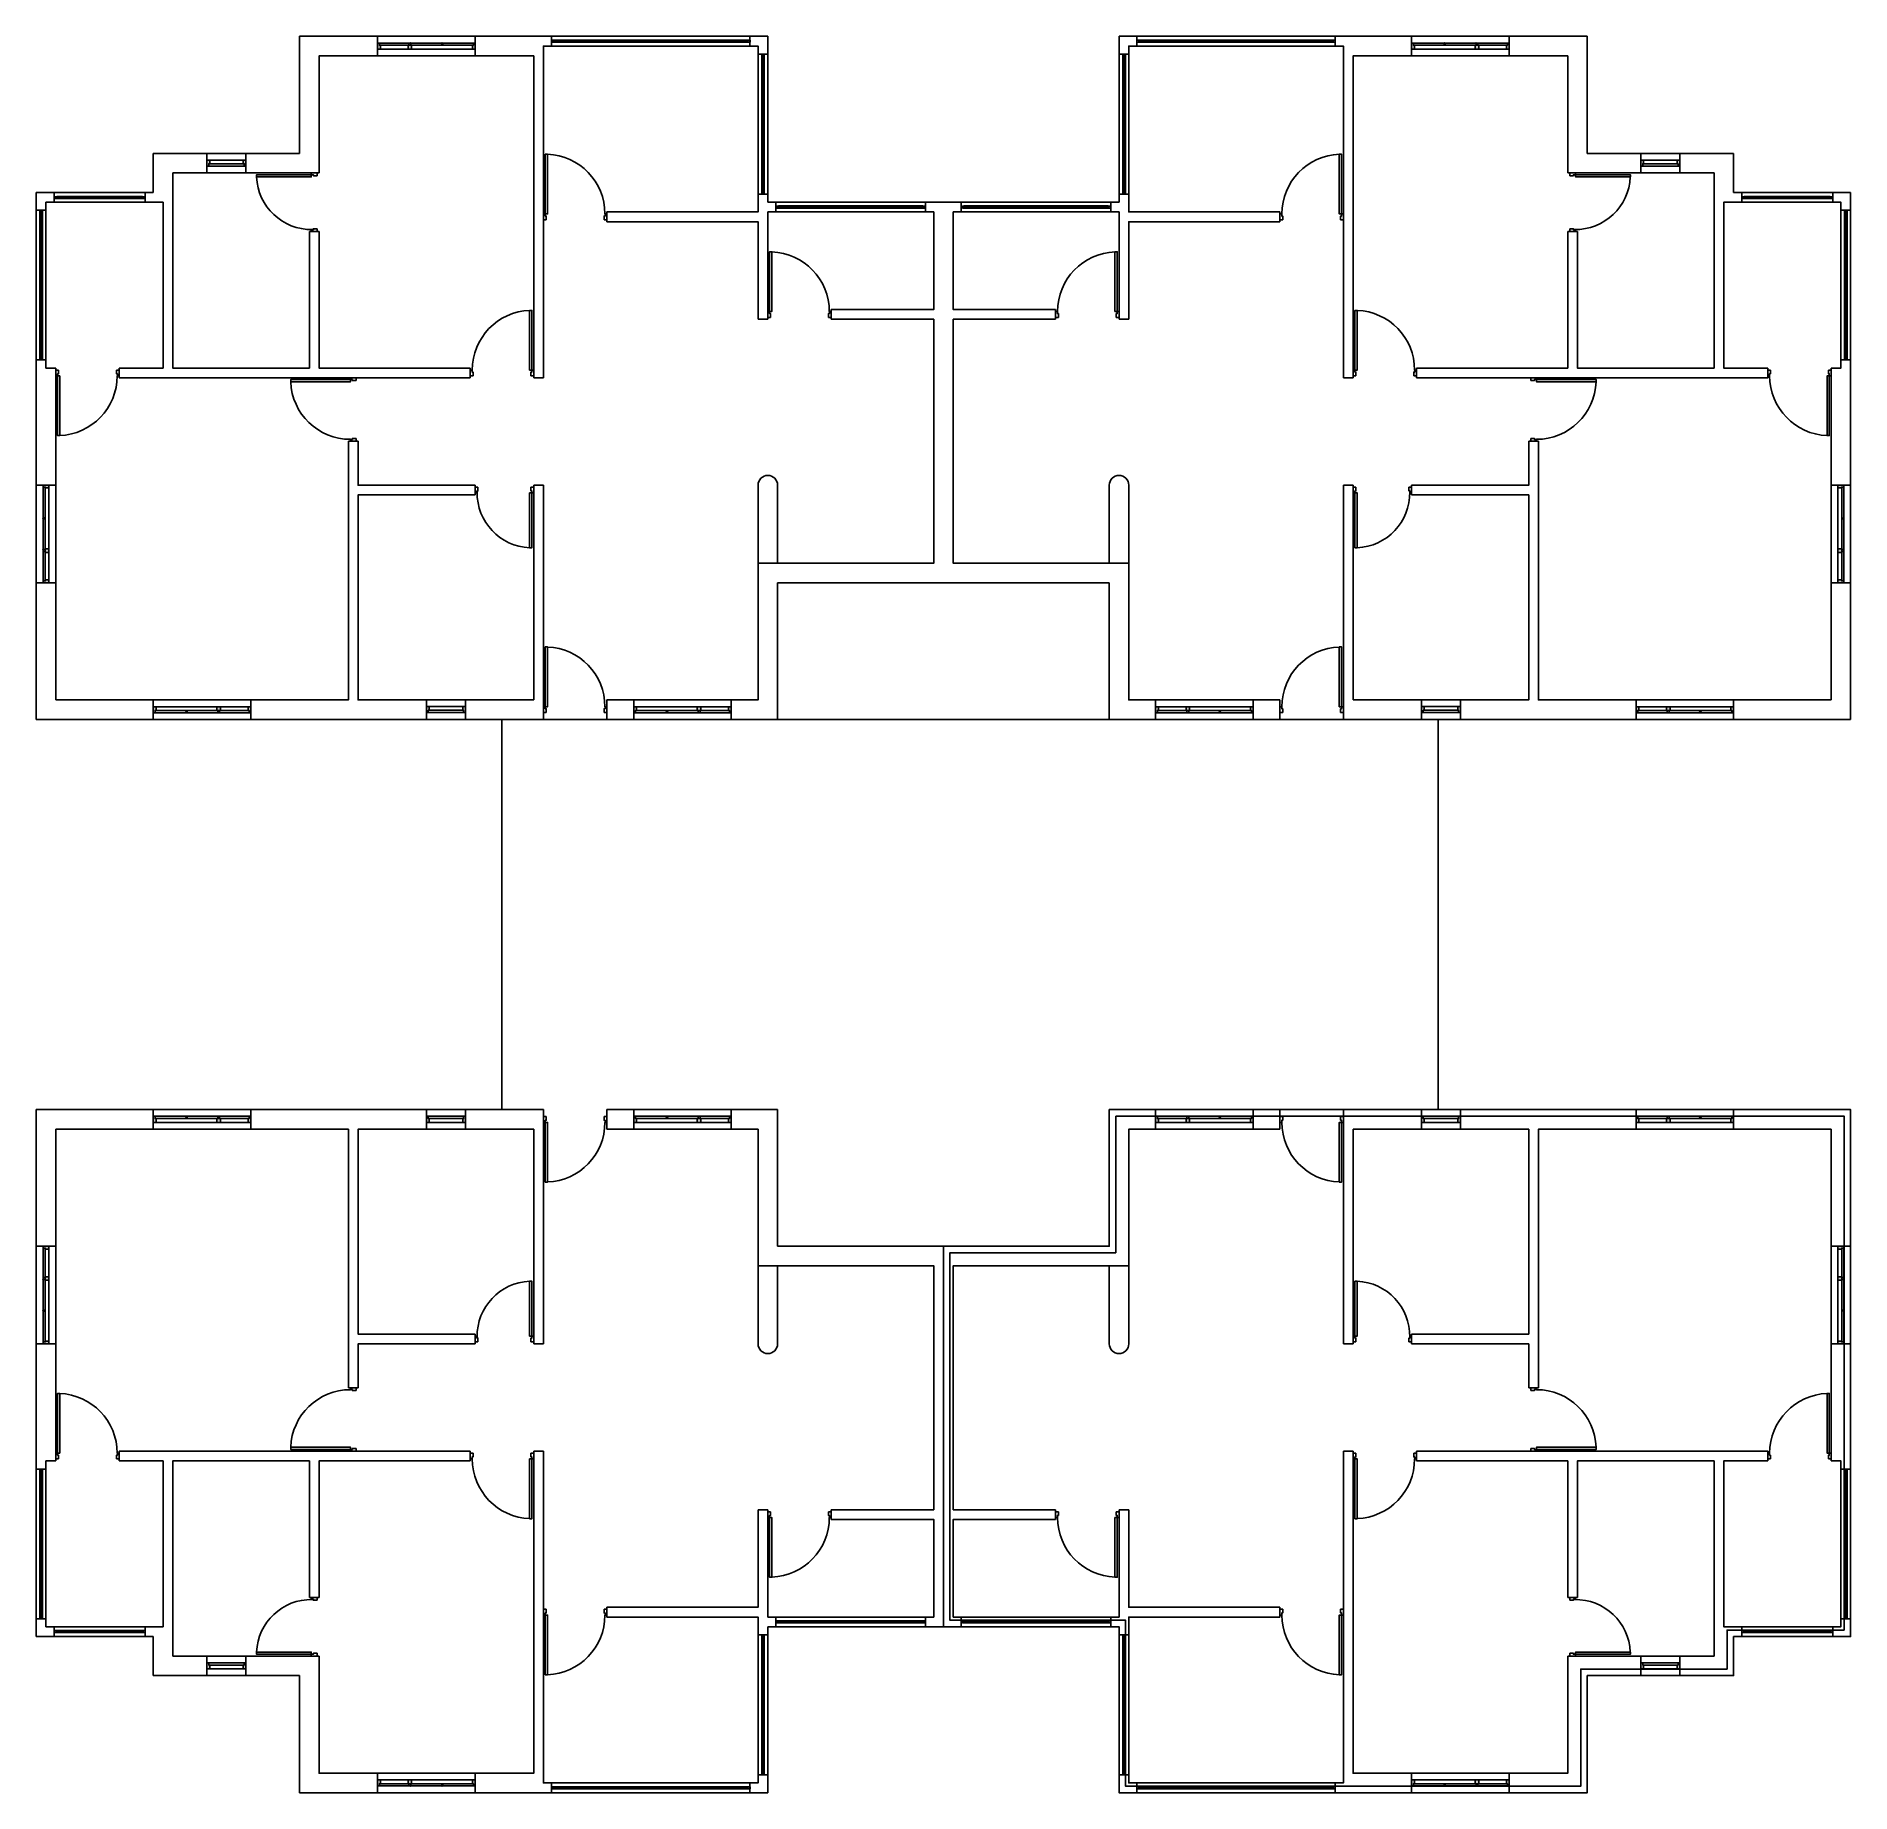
# Model space of a CAD drawing. Header units: inches. Extents: x 9745481 to 9746597, y 8297765 to 8298846.
import ezdxf

# ---------------------------------------------------------------- set-up
doc = ezdxf.new("R2010")
doc.units = ezdxf.units.IN
doc.header["$MEASUREMENT"] = 0
doc.layers.add('door', color=7, linetype='Continuous')
doc.layers.add('wall', color=7, linetype='Continuous')

# ---------------------------------------------------------------- blocks, each defined once
blk = doc.blocks.new('*U5')
at = {"layer": 'door'}
for points in [[(-37.3, 1.8), (-39, 1.8), (-39, -1.8), (-37.9, -1.8), (-37.9, -0.5), (-37.3, -0.5), (-37.3, 1.8)], [(-1.7, 1.8), (0, 1.8), (0, -1.8), (-1.1, -1.8), (-1.1, -0.5), (-1.7, -0.5), (-1.7, 1.8)]]:
    blk.add_lwpolyline(points, dxfattribs=at)
blk.add_lwpolyline([(-1.1, -1.8), (-1.1, -38.5), (-2.5, -38.5), (-2.5, -1.8)], close=True, dxfattribs=at)
blk.add_arc((-1.1, -1.8), 36.7, 180, 267.9101, dxfattribs=at)
blk = doc.blocks.new('*U7')
at = {"layer": 'door'}
blk.add_lwpolyline([(-1.1, 1.8), (-1.1, 38.5), (-2.5, 38.5), (-2.5, 1.8)], close=True, dxfattribs=at)
for points in [[(-37.3, -1.8), (-39, -1.8), (-39, 1.8), (-37.9, 1.8), (-37.9, 0.5), (-37.3, 0.5), (-37.3, -1.8)], [(-1.7, -1.8), (0, -1.8), (0, 1.8), (-1.1, 1.8), (-1.1, 0.5), (-1.7, 0.5), (-1.7, -1.8)]]:
    blk.add_lwpolyline(points, dxfattribs=at)
blk.add_arc((-1.1, 1.8), 36.7, 92.0899, 180, dxfattribs=at)
blk = doc.blocks.new('3ftwide door')
at = {"layer": 'door'}
blk.add_lwpolyline([(1.1, 1.8), (1.1, 35.5), (2.5, 35.5), (2.5, 1.8)], close=True, dxfattribs=at)
for points in [[(1.7, -1.8), (0, -1.8), (0, 1.8), (1.1, 1.8), (1.1, 0.5), (1.7, 0.5), (1.7, -1.8)], [(34.3, -1.8), (36, -1.8), (36, 1.8), (34.9, 1.8), (34.9, 0.5), (34.3, 0.5), (34.3, -1.8)]]:
    blk.add_lwpolyline(points, dxfattribs=at)
blk.add_arc((1.1, 1.8), 33.7, 358.8617, 87.7243, dxfattribs=at)
blk = doc.blocks.new('*U8')
at = {"layer": 'door'}
for points in [[(-1.8, 34.3), (-1.8, 36), (1.8, 36), (1.8, 34.9), (0.5, 34.9), (0.5, 34.3), (-1.8, 34.3)], [(-1.8, 1.7), (-1.8, 0), (1.8, 0), (1.8, 1.1), (0.5, 1.1), (0.5, 1.7), (-1.8, 1.7)]]:
    blk.add_lwpolyline(points, dxfattribs=at)
blk.add_lwpolyline([(1.8, 1.1), (35.5, 1.1), (35.5, 2.5), (1.8, 2.5)], close=True, dxfattribs=at)
blk.add_arc((1.8, 1.1), 33.7, 2.2757, 91.1383, dxfattribs=at)
blk = doc.blocks.new('*U6')
at = {"layer": 'door'}
for points in [[(1.7, 1.8), (0, 1.8), (0, -1.8), (1.1, -1.8), (1.1, -0.5), (1.7, -0.5), (1.7, 1.8)], [(37.3, 1.8), (39, 1.8), (39, -1.8), (37.9, -1.8), (37.9, -0.5), (37.3, -0.5), (37.3, 1.8)]]:
    blk.add_lwpolyline(points, dxfattribs=at)
blk.add_lwpolyline([(1.1, -1.8), (1.1, -38.5), (2.5, -38.5), (2.5, -1.8)], close=True, dxfattribs=at)
blk.add_arc((1.1, -1.8), 36.7, 272.0899, 0, dxfattribs=at)
blk = doc.blocks.new('*U9')
at = {"layer": 'door'}
for points in [[(-1.8, 37.3), (-1.8, 39), (1.8, 39), (1.8, 37.9), (0.5, 37.9), (0.5, 37.3), (-1.8, 37.3)], [(-1.8, 1.7), (-1.8, 0), (1.8, 0), (1.8, 1.1), (0.5, 1.1), (0.5, 1.7), (-1.8, 1.7)]]:
    blk.add_lwpolyline(points, dxfattribs=at)
blk.add_lwpolyline([(1.8, 1.1), (38.5, 1.1), (38.5, 2.5), (1.8, 2.5)], close=True, dxfattribs=at)
blk.add_arc((1.8, 1.1), 36.7, 2.0899, 90, dxfattribs=at)
blk = doc.blocks.new('*U13')
at = {"layer": 'door'}
h = blk.add_hatch(color=256, dxfattribs=at)
h.dxf.hatch_style = 1
h.paths.add_polyline_path([(0.5, 30.1), (0.5, 30.7), (1.8, 30.7), (1.8, 31.8), (-1.8, 31.8), (-1.8, 30.9), (-1.8, 30.1)])
h.paths.add_polyline_path([(0.5, 10.9), (0.5, 11.4), (0.5, 13.1), (-1.8, 13.1), (-1.8, 12.4), (-1.8, 10.9)])
h.paths.add_polyline_path([(1.8, 11.4), (1.8, 12.6), (0.5, 12.6), (0.5, 11.4)])
h.paths.add_polyline_path([(1.8, -28.2), (1.8, -27), (0.5, -27), (0.5, -26.5), (-1.8, -26.5), (-1.8, -27.2), (-1.8, -28.2)])
for p, q in [((6, 31.8), (-6, 31.8)), ((-1.8, 30.1), (-1.8, -26.5)), ((0.5, 30.7), (1.8, 30.7)), ((0.5, 30.1), (0.5, 30.7)), ((0.5, 10.9), (0.5, 13.1)), ((0.5, 11.4), (1.8, 11.4)), ((1.8, 12.6), (1.8, 11.4)), ((0.9, -8.4), (0.5, -8.4)), ((1.8, -7.2), (1.5, -7.2)), ((6, -28.2), (-6, -28.2)), ((0.5, -27), (0.5, -26.5)), ((1.8, -27), (0.5, -27))]:
    blk.add_line(p, q, dxfattribs=at)
for points in [[(-1.8, 30.9), (-1.8, 31.8), (1.8, 31.8), (1.8, 30.7), (0.5, 30.7), (0.5, 30.1), (-1.8, 30.1), (-1.8, 30.9)], [(0.5, 11.4), (1.8, 11.4), (1.8, 12.6), (0.5, 12.6), (0.5, 13.1), (-1.8, 13.1), (-1.8, 12.4)], [(-1.8, 11.6), (-1.8, 12.6)], [(0.5, 12.6), (1.8, 12.6), (1.8, 11.4), (0.5, 11.4), (0.5, 10.9), (-1.8, 10.9), (-1.8, 11.6)], [(-1.8, 12.4), (-1.8, 11.4)], [(1.8, -7.2), (1.5, -7.2), (0.9, -8.4), (0.5, -8.4)], [(-1.8, -27.2), (-1.8, -28.2), (1.8, -28.2), (1.8, -27), (0.5, -27), (0.5, -26.5), (-1.8, -26.5), (-1.8, -27.2)]]:
    blk.add_lwpolyline(points, dxfattribs=at)
for points in [[(1.8, 30.7), (1.8, 12.6), (0.5, 12.6), (0.5, 30.7)], [(1.8, 11.4), (1.8, -27), (0.5, -27), (0.5, 11.4)]]:
    blk.add_lwpolyline(points, close=True, dxfattribs=at)
for p in [(1.8, 11.4), (1.8, -7.8)]:
    blk.add_point(p, dxfattribs=at)
blk = doc.blocks.new('2 feet window')
at = {"layer": 'door'}
h = blk.add_hatch(color=256, dxfattribs=at)
h.dxf.hatch_style = 1
h.paths.add_polyline_path([(-10.3, -0.7), (-10.9, -0.7), (-10.9, 0.7), (-12, 0.7), (-12, -1.2), (-12, -3), (-11.1, -3), (-10.3, -3)])
h.paths.add_polyline_path([(12, 0.7), (10.9, 0.7), (10.9, -0.7), (10.3, -0.7), (10.3, -3), (11.1, -3), (12, -3)])
for p, q in [((-12, -1.2), (-12, 4.8)), ((12, 4.8), (12, -7.2)), ((-12, -1.2), (-12, -7.2)), ((-10.3, -3), (10.3, -3))]:
    blk.add_line(p, q, dxfattribs=at)
for points in [[(-11.1, -3), (-12, -3), (-12, 0.7), (-10.9, 0.7), (-10.9, -0.7), (-10.3, -0.7), (-10.3, -3), (-11.1, -3)], [(11.1, -3), (12, -3), (12, 0.7), (10.9, 0.7), (10.9, -0.7), (10.3, -0.7), (10.3, -3), (11.1, -3)]]:
    blk.add_lwpolyline(points, dxfattribs=at)
blk.add_lwpolyline([(-10.9, 0.7), (10.9, 0.7), (10.9, -0.7), (-10.9, -0.7)], close=True, dxfattribs=at)
blk = doc.blocks.new('5 feet window')
at = {"layer": 'door'}
h = blk.add_hatch(color=256, dxfattribs=at)
h.dxf.hatch_style = 1
h.paths.add_polyline_path([(-28.3, 2.3), (-28.9, 2.3), (-28.9, 3.7), (-30, 3.7), (-30, 0), (-29.1, 0), (-28.3, 0)])
h.paths.add_polyline_path([(-9.1, 2.3), (-9.6, 2.3), (-11.3, 2.3), (-11.3, 0), (-10.6, 0), (-9.1, 0)])
h.paths.add_polyline_path([(-9.6, 3.7), (-10.8, 3.7), (-10.8, 2.3), (-9.6, 2.3)])
h.paths.add_polyline_path([(30, 3.7), (28.9, 3.7), (28.9, 2.3), (28.3, 2.3), (28.3, 0), (29.1, 0), (30, 0)])
for p, q in [((-30, 7.8), (-30, -4.2)), ((-28.9, 2.3), (-28.9, 3.7)), ((-28.3, 2.3), (-28.9, 2.3)), ((-28.3, 0), (28.3, 0)), ((-9.1, 2.3), (-11.3, 2.3)), ((-10.8, 3.7), (-9.6, 3.7)), ((-9.6, 2.3), (-9.6, 3.7)), ((9, 3.7), (9, 3.3)), ((10.2, 2.7), (10.2, 2.3)), ((28.9, 2.3), (28.3, 2.3)), ((28.9, 3.7), (28.9, 2.3)), ((30, 7.8), (30, -4.2))]:
    blk.add_line(p, q, dxfattribs=at)
for points in [[(-29.1, 0), (-30, 0), (-30, 3.7), (-28.9, 3.7), (-28.9, 2.3), (-28.3, 2.3), (-28.3, 0), (-29.1, 0)], [(-9.6, 2.3), (-9.6, 3.7), (-10.8, 3.7), (-10.8, 2.3), (-11.3, 2.3), (-11.3, 0), (-10.6, 0)], [(-10.8, 2.3), (-10.8, 3.7), (-9.6, 3.7), (-9.6, 2.3), (-9.1, 2.3), (-9.1, 0), (-9.8, 0)], [(9, 3.7), (9, 3.3), (10.2, 2.7), (10.2, 2.3)], [(29.1, 0), (30, 0), (30, 3.7), (28.9, 3.7), (28.9, 2.3), (28.3, 2.3), (28.3, 0), (29.1, 0)], [(-9.8, 0), (-10.8, 0)], [(-10.6, 0), (-9.6, 0)]]:
    blk.add_lwpolyline(points, dxfattribs=at)
for points in [[(-28.9, 3.7), (-10.8, 3.7), (-10.8, 2.3), (-28.9, 2.3)], [(-9.6, 3.7), (28.9, 3.7), (28.9, 2.3), (-9.6, 2.3)]]:
    blk.add_lwpolyline(points, close=True, dxfattribs=at)
for p in [(-9.6, 3.7), (9.6, 3.7)]:
    blk.add_point(p, dxfattribs=at)
blk = doc.blocks.new('*U12')
at = {"layer": 'door'}
h = blk.add_hatch(color=256, dxfattribs=at)
h.dxf.hatch_style = 1
h.paths.add_polyline_path([(28.3, 1.3), (28.9, 1.3), (28.9, 0), (30, 0), (30, 3.7), (29.1, 3.7), (28.3, 3.7)])
h.paths.add_polyline_path([(9.1, 1.3), (9.6, 1.3), (11.3, 1.3), (11.3, 3.7), (10.6, 3.7), (9.1, 3.7)])
h.paths.add_polyline_path([(9.6, 0), (10.8, 0), (10.8, 1.3), (9.6, 1.3)])
h.paths.add_polyline_path([(-30, 0), (-28.9, 0), (-28.9, 1.3), (-28.3, 1.3), (-28.3, 3.7), (-29.1, 3.7), (-30, 3.7)])
for p, q in [((-30, -4.2), (-30, 7.8)), ((-28.9, 0), (-28.9, 1.3)), ((-28.9, 1.3), (-28.3, 1.3)), ((28.3, 3.7), (-28.3, 3.7)), ((-10.2, 1), (-10.2, 1.3)), ((-9, 0), (-9, 0.4)), ((9.1, 1.3), (11.3, 1.3)), ((9.6, 1.3), (9.6, 0)), ((28.3, 1.3), (28.9, 1.3)), ((28.9, 1.3), (28.9, 0)), ((30, -4.2), (30, 7.8)), ((10.8, 0), (9.6, 0))]:
    blk.add_line(p, q, dxfattribs=at)
for points in [[(-29.1, 3.7), (-30, 3.7), (-30, 0), (-28.9, 0), (-28.9, 1.3), (-28.3, 1.3), (-28.3, 3.7), (-29.1, 3.7)], [(-9, 0), (-9, 0.4), (-10.2, 1), (-10.2, 1.3)], [(10.8, 1.3), (10.8, 0), (9.6, 0), (9.6, 1.3), (9.1, 1.3), (9.1, 3.7), (9.8, 3.7)], [(10.6, 3.7), (9.6, 3.7)], [(9.6, 1.3), (9.6, 0), (10.8, 0), (10.8, 1.3), (11.3, 1.3), (11.3, 3.7), (10.6, 3.7)], [(9.8, 3.7), (10.8, 3.7)], [(29.1, 3.7), (30, 3.7), (30, 0), (28.9, 0), (28.9, 1.3), (28.3, 1.3), (28.3, 3.7), (29.1, 3.7)]]:
    blk.add_lwpolyline(points, dxfattribs=at)
for points in [[(9.6, 0), (-28.9, 0), (-28.9, 1.3), (9.6, 1.3)], [(28.9, 0), (10.8, 0), (10.8, 1.3), (28.9, 1.3)]]:
    blk.add_lwpolyline(points, close=True, dxfattribs=at)
for p in [(-9.6, 0), (9.6, 0)]:
    blk.add_point(p, dxfattribs=at)
blk = doc.blocks.new('*U14')
at = {"layer": 'door'}
blk.add_lwpolyline([(-0.8, 0.6), (0.8, 0.6), (0.8, -0.6), (-0.8, -0.6)], close=True, dxfattribs=at)
blk = doc.blocks.new('*U15')
at = {"layer": 'door', "color": 0, "linetype": 'ByBlock', "lineweight": -2, "transparency": 16777216}
for p in [(9746051.9, 8297870.5), (9746081.8, 8297870.5), (9746111.7, 8297870.5), (9746141.5, 8297870.5)]:
    blk.add_blockref('*U14', p, dxfattribs=at)
blk = doc.blocks.new('*U16')
at = {"layer": 'door'}
blk.add_lwpolyline([(0.6, 0.8), (0.6, -0.8), (-0.6, -0.8), (-0.6, 0.8)], close=True, dxfattribs=at)
blk = doc.blocks.new('*U17')
at = {"layer": 'door', "color": 0, "linetype": 'ByBlock', "lineweight": -2, "transparency": 16777216, "rotation": 90}
for p in [(9746150.4, 8297861.7), (9746150.4, 8297833.5), (9746150.4, 8297805.3), (9746150.4, 8297777.2)]:
    blk.add_blockref('*U16', p, dxfattribs=at)
blk = doc.blocks.new('*U18')
at = {"layer": 'door'}
blk.add_lwpolyline([(-0.8, 0.6), (0.8, 0.6), (0.8, -0.6), (-0.8, -0.6)], close=True, dxfattribs=at)
blk = doc.blocks.new('*U19')
at = {"layer": 'door', "color": 0, "linetype": 'ByBlock', "lineweight": -2, "transparency": 16777216}
for p in [(9746159.1, 8297768.5), (9746189.2, 8297768.5), (9746219.3, 8297768.5), (9746249.4, 8297768.5), (9746279.5, 8297768.5)]:
    blk.add_blockref('*U18', p, dxfattribs=at)
blk = doc.blocks.new('*U20')
at = {"layer": 'door'}
blk.add_lwpolyline([(-0.8, 0.6), (0.8, 0.6), (0.8, -0.6), (-0.8, -0.6)], close=True, dxfattribs=at)
blk = doc.blocks.new('*U21')
at = {"layer": 'door', "color": 0, "linetype": 'ByBlock', "lineweight": -2, "transparency": 16777216}
for p in [(9746531.1, 8297864.7), (9746558.3, 8297864.7), (9746585.5, 8297864.7)]:
    blk.add_blockref('*U20', p, dxfattribs=at)
blk = doc.blocks.new('*U22')
at = {"layer": 'door'}
blk.add_lwpolyline([(0.6, 0.8), (0.6, -0.8), (-0.6, -0.8), (-0.6, 0.8)], close=True, dxfattribs=at)
blk = doc.blocks.new('*U23')
at = {"layer": 'door', "color": 0, "linetype": 'ByBlock', "lineweight": -2, "transparency": 16777216, "rotation": 89.99999999882141}
for p in [(9746594.3, 8297963.7), (9746594.3, 8297933.5), (9746594.3, 8297903.3), (9746594.3, 8297873.2)]:
    blk.add_blockref('*U22', p, dxfattribs=at)
blk = doc.blocks.new('*U47')
at = {"layer": 'door'}
blk.add_lwpolyline([(-0.8, 0.6), (0.8, 0.6), (0.8, -0.6), (-0.8, -0.6)], close=True, dxfattribs=at)
blk = doc.blocks.new('*U48')
at = {"layer": 'door', "color": 0, "linetype": 'ByBlock', "lineweight": -2, "transparency": 16777216}
for p in [(9746051.9, 8297870.5), (9746081.8, 8297870.5), (9746111.7, 8297870.5), (9746141.5, 8297870.5)]:
    blk.add_blockref('*U47', p, dxfattribs=at)
blk = doc.blocks.new('*U49')
at = {"layer": 'door'}
blk.add_lwpolyline([(0.6, 0.8), (0.6, -0.8), (-0.6, -0.8), (-0.6, 0.8)], close=True, dxfattribs=at)
blk = doc.blocks.new('*U50')
at = {"layer": 'door', "color": 0, "linetype": 'ByBlock', "lineweight": -2, "transparency": 16777216, "rotation": 90.00000000091659}
for p in [(9746150.4, 8297861.7), (9746150.4, 8297833.5), (9746150.4, 8297805.3), (9746150.4, 8297777.2)]:
    blk.add_blockref('*U49', p, dxfattribs=at)
blk = doc.blocks.new('*U51')
at = {"layer": 'door'}
blk.add_lwpolyline([(-0.8, 0.6), (0.8, 0.6), (0.8, -0.6), (-0.8, -0.6)], close=True, dxfattribs=at)
blk = doc.blocks.new('*U52')
at = {"layer": 'door', "color": 0, "linetype": 'ByBlock', "lineweight": -2, "transparency": 16777216}
for p in [(9746159.1, 8297768.5), (9746189.2, 8297768.5), (9746219.3, 8297768.5), (9746249.4, 8297768.5), (9746279.5, 8297768.5)]:
    blk.add_blockref('*U51', p, dxfattribs=at)
blk = doc.blocks.new('*U53')
at = {"layer": 'door'}
blk.add_lwpolyline([(-0.8, 0.6), (0.8, 0.6), (0.8, -0.6), (-0.8, -0.6)], close=True, dxfattribs=at)
blk = doc.blocks.new('*U54')
at = {"layer": 'door', "color": 0, "linetype": 'ByBlock', "lineweight": -2, "transparency": 16777216}
for p in [(9746531.1, 8297864.7), (9746558.3, 8297864.7), (9746585.5, 8297864.7)]:
    blk.add_blockref('*U53', p, dxfattribs=at)
blk = doc.blocks.new('*U55')
at = {"layer": 'door'}
blk.add_lwpolyline([(0.6, 0.8), (0.6, -0.8), (-0.6, -0.8), (-0.6, 0.8)], close=True, dxfattribs=at)
blk = doc.blocks.new('*U56')
at = {"layer": 'door', "color": 0, "linetype": 'ByBlock', "lineweight": -2, "transparency": 16777216, "rotation": 89.9999999989016}
for p in [(9746594.3, 8297963.7), (9746594.3, 8297933.5), (9746594.3, 8297903.3), (9746594.3, 8297873.2)]:
    blk.add_blockref('*U55', p, dxfattribs=at)
blk = doc.blocks.new('*U67')
at = {"layer": 'door'}
blk.add_lwpolyline([(-0.8, 0.6), (0.8, 0.6), (0.8, -0.6), (-0.8, -0.6)], close=True, dxfattribs=at)
blk = doc.blocks.new('*U68')
at = {"layer": 'door', "color": 0, "linetype": 'ByBlock', "lineweight": -2, "transparency": 16777216}
for p in [(9746051.9, 8297870.5), (9746081.8, 8297870.5), (9746111.7, 8297870.5), (9746141.5, 8297870.5)]:
    blk.add_blockref('*U67', p, dxfattribs=at)
blk = doc.blocks.new('*U69')
at = {"layer": 'door'}
blk.add_lwpolyline([(0.6, 0.8), (0.6, -0.8), (-0.6, -0.8), (-0.6, 0.8)], close=True, dxfattribs=at)
blk = doc.blocks.new('*U70')
at = {"layer": 'door', "color": 0, "linetype": 'ByBlock', "lineweight": -2, "transparency": 16777216, "rotation": 90}
for p in [(9746150.4, 8297861.7), (9746150.4, 8297833.5), (9746150.4, 8297805.3), (9746150.4, 8297777.2)]:
    blk.add_blockref('*U69', p, dxfattribs=at)
blk = doc.blocks.new('*U71')
at = {"layer": 'door'}
blk.add_lwpolyline([(-0.8, 0.6), (0.8, 0.6), (0.8, -0.6), (-0.8, -0.6)], close=True, dxfattribs=at)
blk = doc.blocks.new('*U72')
at = {"layer": 'door', "color": 0, "linetype": 'ByBlock', "lineweight": -2, "transparency": 16777216}
for p in [(9746159.1, 8297768.5), (9746189.2, 8297768.5), (9746219.3, 8297768.5), (9746249.4, 8297768.5), (9746279.5, 8297768.5)]:
    blk.add_blockref('*U71', p, dxfattribs=at)
blk = doc.blocks.new('*U73')
at = {"layer": 'door'}
blk.add_lwpolyline([(-0.8, 0.6), (0.8, 0.6), (0.8, -0.6), (-0.8, -0.6)], close=True, dxfattribs=at)
blk = doc.blocks.new('*U74')
at = {"layer": 'door', "color": 0, "linetype": 'ByBlock', "lineweight": -2, "transparency": 16777216}
for p in [(9746531.1, 8297864.7), (9746558.3, 8297864.7), (9746585.5, 8297864.7)]:
    blk.add_blockref('*U73', p, dxfattribs=at)
blk = doc.blocks.new('*U75')
at = {"layer": 'door'}
blk.add_lwpolyline([(0.6, 0.8), (0.6, -0.8), (-0.6, -0.8), (-0.6, 0.8)], close=True, dxfattribs=at)
blk = doc.blocks.new('*U76')
at = {"layer": 'door', "color": 0, "linetype": 'ByBlock', "lineweight": -2, "transparency": 16777216, "rotation": 89.99999999882141}
for p in [(9746594.3, 8297963.7), (9746594.3, 8297933.5), (9746594.3, 8297903.3), (9746594.3, 8297873.2)]:
    blk.add_blockref('*U75', p, dxfattribs=at)
blk = doc.blocks.new('*U77')
at = {"layer": 'door'}
blk.add_lwpolyline([(-0.8, 0.6), (0.8, 0.6), (0.8, -0.6), (-0.8, -0.6)], close=True, dxfattribs=at)
blk = doc.blocks.new('*U78')
at = {"layer": 'door', "color": 0, "linetype": 'ByBlock', "lineweight": -2, "transparency": 16777216}
for p in [(9746051.9, 8297870.5), (9746081.8, 8297870.5), (9746111.7, 8297870.5), (9746141.5, 8297870.5)]:
    blk.add_blockref('*U77', p, dxfattribs=at)
blk = doc.blocks.new('*U79')
at = {"layer": 'door'}
blk.add_lwpolyline([(0.6, 0.8), (0.6, -0.8), (-0.6, -0.8), (-0.6, 0.8)], close=True, dxfattribs=at)
blk = doc.blocks.new('*U80')
at = {"layer": 'door', "color": 0, "linetype": 'ByBlock', "lineweight": -2, "transparency": 16777216, "rotation": 90.00000000091654}
for p in [(9746150.4, 8297861.7), (9746150.4, 8297833.5), (9746150.4, 8297805.3), (9746150.4, 8297777.2)]:
    blk.add_blockref('*U79', p, dxfattribs=at)
blk = doc.blocks.new('*U81')
at = {"layer": 'door'}
blk.add_lwpolyline([(-0.8, 0.6), (0.8, 0.6), (0.8, -0.6), (-0.8, -0.6)], close=True, dxfattribs=at)
blk = doc.blocks.new('*U82')
at = {"layer": 'door', "color": 0, "linetype": 'ByBlock', "lineweight": -2, "transparency": 16777216}
for p in [(9746159.1, 8297768.5), (9746189.2, 8297768.5), (9746219.3, 8297768.5), (9746249.4, 8297768.5), (9746279.5, 8297768.5)]:
    blk.add_blockref('*U81', p, dxfattribs=at)
blk = doc.blocks.new('*U83')
at = {"layer": 'door'}
blk.add_lwpolyline([(-0.8, 0.6), (0.8, 0.6), (0.8, -0.6), (-0.8, -0.6)], close=True, dxfattribs=at)
blk = doc.blocks.new('*U84')
at = {"layer": 'door', "color": 0, "linetype": 'ByBlock', "lineweight": -2, "transparency": 16777216}
for p in [(9746531.1, 8297864.7), (9746558.3, 8297864.7), (9746585.5, 8297864.7)]:
    blk.add_blockref('*U83', p, dxfattribs=at)
blk = doc.blocks.new('*U85')
at = {"layer": 'door'}
blk.add_lwpolyline([(0.6, 0.8), (0.6, -0.8), (-0.6, -0.8), (-0.6, 0.8)], close=True, dxfattribs=at)
blk = doc.blocks.new('*U86')
at = {"layer": 'door', "color": 0, "linetype": 'ByBlock', "lineweight": -2, "transparency": 16777216, "rotation": 89.9999999989016}
for p in [(9746594.3, 8297963.7), (9746594.3, 8297933.5), (9746594.3, 8297903.3), (9746594.3, 8297873.2)]:
    blk.add_blockref('*U85', p, dxfattribs=at)
blk = doc.blocks.new('*U135')
at = {"layer": 'door'}
blk.add_lwpolyline([(-0.8, 0.6), (0.8, 0.6), (0.8, -0.6), (-0.8, -0.6)], close=True, dxfattribs=at)
blk = doc.blocks.new('*U136')
at = {"layer": 'door', "color": 0, "linetype": 'ByBlock', "lineweight": -2, "transparency": 16777216}
for p in [(9746051.9, 8297870.5, 120), (9746081.8, 8297870.5, 120), (9746111.7, 8297870.5, 120), (9746141.5, 8297870.5, 120)]:
    blk.add_blockref('*U135', p, dxfattribs=at)
blk = doc.blocks.new('*U137')
at = {"layer": 'door'}
blk.add_lwpolyline([(0.6, 0.8), (0.6, -0.8), (-0.6, -0.8), (-0.6, 0.8)], close=True, dxfattribs=at)
blk = doc.blocks.new('*U138')
at = {"layer": 'door', "color": 0, "linetype": 'ByBlock', "lineweight": -2, "transparency": 16777216, "rotation": 90}
for p in [(9746150.4, 8297861.7, 120), (9746150.4, 8297833.5, 120), (9746150.4, 8297805.3, 120), (9746150.4, 8297777.2, 120)]:
    blk.add_blockref('*U137', p, dxfattribs=at)
blk = doc.blocks.new('*U139')
at = {"layer": 'door'}
blk.add_lwpolyline([(-0.8, 0.6), (0.8, 0.6), (0.8, -0.6), (-0.8, -0.6)], close=True, dxfattribs=at)
blk = doc.blocks.new('*U140')
at = {"layer": 'door', "color": 0, "linetype": 'ByBlock', "lineweight": -2, "transparency": 16777216}
for p in [(9746159.1, 8297768.5, 120), (9746189.2, 8297768.5, 120), (9746219.3, 8297768.5, 120), (9746249.4, 8297768.5, 120), (9746279.5, 8297768.5, 120)]:
    blk.add_blockref('*U139', p, dxfattribs=at)
blk = doc.blocks.new('*U141')
at = {"layer": 'door'}
blk.add_lwpolyline([(-0.8, 0.6), (0.8, 0.6), (0.8, -0.6), (-0.8, -0.6)], close=True, dxfattribs=at)
blk = doc.blocks.new('*U142')
at = {"layer": 'door', "color": 0, "linetype": 'ByBlock', "lineweight": -2, "transparency": 16777216}
for p in [(9746531.1, 8297864.7, 120), (9746558.3, 8297864.7, 120), (9746585.5, 8297864.7, 120)]:
    blk.add_blockref('*U141', p, dxfattribs=at)
blk = doc.blocks.new('*U143')
at = {"layer": 'door'}
blk.add_lwpolyline([(0.6, 0.8), (0.6, -0.8), (-0.6, -0.8), (-0.6, 0.8)], close=True, dxfattribs=at)
blk = doc.blocks.new('*U144')
at = {"layer": 'door', "color": 0, "linetype": 'ByBlock', "lineweight": -2, "transparency": 16777216, "rotation": 89.99999999882141}
for p in [(9746594.3, 8297963.7, 120), (9746594.3, 8297933.5, 120), (9746594.3, 8297903.3, 120), (9746594.3, 8297873.2, 120)]:
    blk.add_blockref('*U143', p, dxfattribs=at)
blk = doc.blocks.new('*U145')
at = {"layer": 'door'}
blk.add_lwpolyline([(-0.8, 0.6), (0.8, 0.6), (0.8, -0.6), (-0.8, -0.6)], close=True, dxfattribs=at)
blk = doc.blocks.new('*U146')
at = {"layer": 'door', "color": 0, "linetype": 'ByBlock', "lineweight": -2, "transparency": 16777216}
for p in [(9746051.9, 8297870.5), (9746081.8, 8297870.5), (9746111.7, 8297870.5), (9746141.5, 8297870.5)]:
    blk.add_blockref('*U145', p, dxfattribs=at)
blk = doc.blocks.new('*U147')
at = {"layer": 'door'}
blk.add_lwpolyline([(0.6, 0.8), (0.6, -0.8), (-0.6, -0.8), (-0.6, 0.8)], close=True, dxfattribs=at)
blk = doc.blocks.new('*U148')
at = {"layer": 'door', "color": 0, "linetype": 'ByBlock', "lineweight": -2, "transparency": 16777216, "rotation": 90.00000000091659}
for p in [(9746150.4, 8297861.7), (9746150.4, 8297833.5), (9746150.4, 8297805.3), (9746150.4, 8297777.2)]:
    blk.add_blockref('*U147', p, dxfattribs=at)
blk = doc.blocks.new('*U149')
at = {"layer": 'door'}
blk.add_lwpolyline([(-0.8, 0.6), (0.8, 0.6), (0.8, -0.6), (-0.8, -0.6)], close=True, dxfattribs=at)
blk = doc.blocks.new('*U150')
at = {"layer": 'door', "color": 0, "linetype": 'ByBlock', "lineweight": -2, "transparency": 16777216}
for p in [(9746159.1, 8297768.5), (9746189.2, 8297768.5), (9746219.3, 8297768.5), (9746249.4, 8297768.5), (9746279.5, 8297768.5)]:
    blk.add_blockref('*U149', p, dxfattribs=at)
blk = doc.blocks.new('*U151')
at = {"layer": 'door'}
blk.add_lwpolyline([(-0.8, 0.6), (0.8, 0.6), (0.8, -0.6), (-0.8, -0.6)], close=True, dxfattribs=at)
blk = doc.blocks.new('*U152')
at = {"layer": 'door', "color": 0, "linetype": 'ByBlock', "lineweight": -2, "transparency": 16777216}
for p in [(9746531.1, 8297864.7), (9746558.3, 8297864.7), (9746585.5, 8297864.7)]:
    blk.add_blockref('*U151', p, dxfattribs=at)
blk = doc.blocks.new('*U153')
at = {"layer": 'door'}
blk.add_lwpolyline([(0.6, 0.8), (0.6, -0.8), (-0.6, -0.8), (-0.6, 0.8)], close=True, dxfattribs=at)
blk = doc.blocks.new('*U154')
at = {"layer": 'door', "color": 0, "linetype": 'ByBlock', "lineweight": -2, "transparency": 16777216, "rotation": 89.9999999989016}
for p in [(9746594.3, 8297963.7), (9746594.3, 8297933.5), (9746594.3, 8297903.3), (9746594.3, 8297873.2)]:
    blk.add_blockref('*U153', p, dxfattribs=at)
blk = doc.blocks.new('*U200')
at = {"layer": 'door'}
blk.add_lwpolyline([(-0.8, 0.6), (0.8, 0.6), (0.8, -0.6), (-0.8, -0.6)], close=True, dxfattribs=at)
blk = doc.blocks.new('*U201')
at = {"layer": 'door', "color": 0, "linetype": 'ByBlock', "lineweight": -2, "transparency": 16777216}
for p in [(9746051.9, 8297870.5, 240), (9746081.8, 8297870.5, 240), (9746111.7, 8297870.5, 240), (9746141.5, 8297870.5, 240)]:
    blk.add_blockref('*U200', p, dxfattribs=at)
blk = doc.blocks.new('*U202')
at = {"layer": 'door'}
blk.add_lwpolyline([(0.6, 0.8), (0.6, -0.8), (-0.6, -0.8), (-0.6, 0.8)], close=True, dxfattribs=at)
blk = doc.blocks.new('*U203')
at = {"layer": 'door', "color": 0, "linetype": 'ByBlock', "lineweight": -2, "transparency": 16777216, "rotation": 90}
for p in [(9746150.4, 8297861.7, 240), (9746150.4, 8297833.5, 240), (9746150.4, 8297805.3, 240), (9746150.4, 8297777.2, 240)]:
    blk.add_blockref('*U202', p, dxfattribs=at)
blk = doc.blocks.new('*U204')
at = {"layer": 'door'}
blk.add_lwpolyline([(-0.8, 0.6), (0.8, 0.6), (0.8, -0.6), (-0.8, -0.6)], close=True, dxfattribs=at)
blk = doc.blocks.new('*U205')
at = {"layer": 'door', "color": 0, "linetype": 'ByBlock', "lineweight": -2, "transparency": 16777216}
for p in [(9746159.1, 8297768.5, 240), (9746189.2, 8297768.5, 240), (9746219.3, 8297768.5, 240), (9746249.4, 8297768.5, 240), (9746279.5, 8297768.5, 240)]:
    blk.add_blockref('*U204', p, dxfattribs=at)
blk = doc.blocks.new('*U206')
at = {"layer": 'door'}
blk.add_lwpolyline([(-0.8, 0.6), (0.8, 0.6), (0.8, -0.6), (-0.8, -0.6)], close=True, dxfattribs=at)
blk = doc.blocks.new('*U207')
at = {"layer": 'door', "color": 0, "linetype": 'ByBlock', "lineweight": -2, "transparency": 16777216}
for p in [(9746531.1, 8297864.7, 240), (9746558.3, 8297864.7, 240), (9746585.5, 8297864.7, 240)]:
    blk.add_blockref('*U206', p, dxfattribs=at)
blk = doc.blocks.new('*U208')
at = {"layer": 'door'}
blk.add_lwpolyline([(0.6, 0.8), (0.6, -0.8), (-0.6, -0.8), (-0.6, 0.8)], close=True, dxfattribs=at)
blk = doc.blocks.new('*U209')
at = {"layer": 'door', "color": 0, "linetype": 'ByBlock', "lineweight": -2, "transparency": 16777216, "rotation": 89.99999999882141}
for p in [(9746594.3, 8297963.7, 240), (9746594.3, 8297933.5, 240), (9746594.3, 8297903.3, 240), (9746594.3, 8297873.2, 240)]:
    blk.add_blockref('*U208', p, dxfattribs=at)
blk = doc.blocks.new('*U210')
at = {"layer": 'door'}
blk.add_lwpolyline([(-0.8, 0.6), (0.8, 0.6), (0.8, -0.6), (-0.8, -0.6)], close=True, dxfattribs=at)
blk = doc.blocks.new('*U211')
at = {"layer": 'door', "color": 0, "linetype": 'ByBlock', "lineweight": -2, "transparency": 16777216}
for p in [(9746051.9, 8297870.5), (9746081.8, 8297870.5), (9746111.7, 8297870.5), (9746141.5, 8297870.5)]:
    blk.add_blockref('*U210', p, dxfattribs=at)
blk = doc.blocks.new('*U212')
at = {"layer": 'door'}
blk.add_lwpolyline([(0.6, 0.8), (0.6, -0.8), (-0.6, -0.8), (-0.6, 0.8)], close=True, dxfattribs=at)
blk = doc.blocks.new('*U213')
at = {"layer": 'door', "color": 0, "linetype": 'ByBlock', "lineweight": -2, "transparency": 16777216, "rotation": 90.00000000091659}
for p in [(9746150.4, 8297861.7), (9746150.4, 8297833.5), (9746150.4, 8297805.3), (9746150.4, 8297777.2)]:
    blk.add_blockref('*U212', p, dxfattribs=at)
blk = doc.blocks.new('*U214')
at = {"layer": 'door'}
blk.add_lwpolyline([(-0.8, 0.6), (0.8, 0.6), (0.8, -0.6), (-0.8, -0.6)], close=True, dxfattribs=at)
blk = doc.blocks.new('*U215')
at = {"layer": 'door', "color": 0, "linetype": 'ByBlock', "lineweight": -2, "transparency": 16777216}
for p in [(9746159.1, 8297768.5), (9746189.2, 8297768.5), (9746219.3, 8297768.5), (9746249.4, 8297768.5), (9746279.5, 8297768.5)]:
    blk.add_blockref('*U214', p, dxfattribs=at)
blk = doc.blocks.new('*U216')
at = {"layer": 'door'}
blk.add_lwpolyline([(-0.8, 0.6), (0.8, 0.6), (0.8, -0.6), (-0.8, -0.6)], close=True, dxfattribs=at)
blk = doc.blocks.new('*U217')
at = {"layer": 'door', "color": 0, "linetype": 'ByBlock', "lineweight": -2, "transparency": 16777216}
for p in [(9746531.1, 8297864.7), (9746558.3, 8297864.7), (9746585.5, 8297864.7)]:
    blk.add_blockref('*U216', p, dxfattribs=at)
blk = doc.blocks.new('*U218')
at = {"layer": 'door'}
blk.add_lwpolyline([(0.6, 0.8), (0.6, -0.8), (-0.6, -0.8), (-0.6, 0.8)], close=True, dxfattribs=at)
blk = doc.blocks.new('*U219')
at = {"layer": 'door', "color": 0, "linetype": 'ByBlock', "lineweight": -2, "transparency": 16777216, "rotation": 89.9999999989016}
for p in [(9746594.3, 8297963.7), (9746594.3, 8297933.5), (9746594.3, 8297903.3), (9746594.3, 8297873.2)]:
    blk.add_blockref('*U218', p, dxfattribs=at)
blk = doc.blocks.new('*U268')
at = {"layer": 'door'}
blk.add_lwpolyline([(-0.8, 0.6), (0.8, 0.6), (0.8, -0.6), (-0.8, -0.6)], close=True, dxfattribs=at)
blk = doc.blocks.new('*U269')
at = {"layer": 'door', "color": 0, "linetype": 'ByBlock', "lineweight": -2, "transparency": 16777216}
for p in [(9746051.9, 8297870.5, 360), (9746081.8, 8297870.5, 360), (9746111.7, 8297870.5, 360), (9746141.5, 8297870.5, 360)]:
    blk.add_blockref('*U268', p, dxfattribs=at)
blk = doc.blocks.new('*U270')
at = {"layer": 'door'}
blk.add_lwpolyline([(0.6, 0.8), (0.6, -0.8), (-0.6, -0.8), (-0.6, 0.8)], close=True, dxfattribs=at)
blk = doc.blocks.new('*U271')
at = {"layer": 'door', "color": 0, "linetype": 'ByBlock', "lineweight": -2, "transparency": 16777216, "rotation": 90}
for p in [(9746150.4, 8297861.7, 360), (9746150.4, 8297833.5, 360), (9746150.4, 8297805.3, 360), (9746150.4, 8297777.2, 360)]:
    blk.add_blockref('*U270', p, dxfattribs=at)
blk = doc.blocks.new('*U272')
at = {"layer": 'door'}
blk.add_lwpolyline([(-0.8, 0.6), (0.8, 0.6), (0.8, -0.6), (-0.8, -0.6)], close=True, dxfattribs=at)
blk = doc.blocks.new('*U273')
at = {"layer": 'door', "color": 0, "linetype": 'ByBlock', "lineweight": -2, "transparency": 16777216}
for p in [(9746159.1, 8297768.5, 360), (9746189.2, 8297768.5, 360), (9746219.3, 8297768.5, 360), (9746249.4, 8297768.5, 360), (9746279.5, 8297768.5, 360)]:
    blk.add_blockref('*U272', p, dxfattribs=at)
blk = doc.blocks.new('*U274')
at = {"layer": 'door'}
blk.add_lwpolyline([(-0.8, 0.6), (0.8, 0.6), (0.8, -0.6), (-0.8, -0.6)], close=True, dxfattribs=at)
blk = doc.blocks.new('*U275')
at = {"layer": 'door', "color": 0, "linetype": 'ByBlock', "lineweight": -2, "transparency": 16777216}
for p in [(9746531.1, 8297864.7, 360), (9746558.3, 8297864.7, 360), (9746585.5, 8297864.7, 360)]:
    blk.add_blockref('*U274', p, dxfattribs=at)
blk = doc.blocks.new('*U276')
at = {"layer": 'door'}
blk.add_lwpolyline([(0.6, 0.8), (0.6, -0.8), (-0.6, -0.8), (-0.6, 0.8)], close=True, dxfattribs=at)
blk = doc.blocks.new('*U277')
at = {"layer": 'door', "color": 0, "linetype": 'ByBlock', "lineweight": -2, "transparency": 16777216, "rotation": 89.99999999882141}
for p in [(9746594.3, 8297963.7, 360), (9746594.3, 8297933.5, 360), (9746594.3, 8297903.3, 360), (9746594.3, 8297873.2, 360)]:
    blk.add_blockref('*U276', p, dxfattribs=at)
blk = doc.blocks.new('*U278')
at = {"layer": 'door'}
blk.add_lwpolyline([(-0.8, 0.6), (0.8, 0.6), (0.8, -0.6), (-0.8, -0.6)], close=True, dxfattribs=at)
blk = doc.blocks.new('*U279')
at = {"layer": 'door', "color": 0, "linetype": 'ByBlock', "lineweight": -2, "transparency": 16777216}
for p in [(9746051.9, 8297870.5), (9746081.8, 8297870.5), (9746111.7, 8297870.5), (9746141.5, 8297870.5)]:
    blk.add_blockref('*U278', p, dxfattribs=at)
blk = doc.blocks.new('*U280')
at = {"layer": 'door'}
blk.add_lwpolyline([(0.6, 0.8), (0.6, -0.8), (-0.6, -0.8), (-0.6, 0.8)], close=True, dxfattribs=at)
blk = doc.blocks.new('*U281')
at = {"layer": 'door', "color": 0, "linetype": 'ByBlock', "lineweight": -2, "transparency": 16777216, "rotation": 90.00000000091659}
for p in [(9746150.4, 8297861.7), (9746150.4, 8297833.5), (9746150.4, 8297805.3), (9746150.4, 8297777.2)]:
    blk.add_blockref('*U280', p, dxfattribs=at)
blk = doc.blocks.new('*U282')
at = {"layer": 'door'}
blk.add_lwpolyline([(-0.8, 0.6), (0.8, 0.6), (0.8, -0.6), (-0.8, -0.6)], close=True, dxfattribs=at)
blk = doc.blocks.new('*U283')
at = {"layer": 'door', "color": 0, "linetype": 'ByBlock', "lineweight": -2, "transparency": 16777216}
for p in [(9746159.1, 8297768.5), (9746189.2, 8297768.5), (9746219.3, 8297768.5), (9746249.4, 8297768.5), (9746279.5, 8297768.5)]:
    blk.add_blockref('*U282', p, dxfattribs=at)
blk = doc.blocks.new('*U284')
at = {"layer": 'door'}
blk.add_lwpolyline([(-0.8, 0.6), (0.8, 0.6), (0.8, -0.6), (-0.8, -0.6)], close=True, dxfattribs=at)
blk = doc.blocks.new('*U285')
at = {"layer": 'door', "color": 0, "linetype": 'ByBlock', "lineweight": -2, "transparency": 16777216}
for p in [(9746531.1, 8297864.7), (9746558.3, 8297864.7), (9746585.5, 8297864.7)]:
    blk.add_blockref('*U284', p, dxfattribs=at)
blk = doc.blocks.new('*U286')
at = {"layer": 'door'}
blk.add_lwpolyline([(0.6, 0.8), (0.6, -0.8), (-0.6, -0.8), (-0.6, 0.8)], close=True, dxfattribs=at)
blk = doc.blocks.new('*U287')
at = {"layer": 'door', "color": 0, "linetype": 'ByBlock', "lineweight": -2, "transparency": 16777216, "rotation": 89.9999999989016}
for p in [(9746594.3, 8297963.7), (9746594.3, 8297933.5), (9746594.3, 8297903.3), (9746594.3, 8297873.2)]:
    blk.add_blockref('*U286', p, dxfattribs=at)
blk = doc.blocks.new('*U334')
at = {"layer": 'door'}
blk.add_lwpolyline([(-0.8, 0.6), (0.8, 0.6), (0.8, -0.6), (-0.8, -0.6)], close=True, dxfattribs=at)
blk = doc.blocks.new('*U335')
at = {"layer": 'door', "color": 0, "linetype": 'ByBlock', "lineweight": -2, "transparency": 16777216}
for p in [(9746051.9, 8297870.5, 480), (9746081.8, 8297870.5, 480), (9746111.7, 8297870.5, 480), (9746141.5, 8297870.5, 480)]:
    blk.add_blockref('*U334', p, dxfattribs=at)
blk = doc.blocks.new('*U336')
at = {"layer": 'door'}
blk.add_lwpolyline([(0.6, 0.8), (0.6, -0.8), (-0.6, -0.8), (-0.6, 0.8)], close=True, dxfattribs=at)
blk = doc.blocks.new('*U337')
at = {"layer": 'door', "color": 0, "linetype": 'ByBlock', "lineweight": -2, "transparency": 16777216, "rotation": 90}
for p in [(9746150.4, 8297861.7, 480), (9746150.4, 8297833.5, 480), (9746150.4, 8297805.3, 480), (9746150.4, 8297777.2, 480)]:
    blk.add_blockref('*U336', p, dxfattribs=at)
blk = doc.blocks.new('*U338')
at = {"layer": 'door'}
blk.add_lwpolyline([(-0.8, 0.6), (0.8, 0.6), (0.8, -0.6), (-0.8, -0.6)], close=True, dxfattribs=at)
blk = doc.blocks.new('*U339')
at = {"layer": 'door', "color": 0, "linetype": 'ByBlock', "lineweight": -2, "transparency": 16777216}
for p in [(9746159.1, 8297768.5, 480), (9746189.2, 8297768.5, 480), (9746219.3, 8297768.5, 480), (9746249.4, 8297768.5, 480), (9746279.5, 8297768.5, 480)]:
    blk.add_blockref('*U338', p, dxfattribs=at)
blk = doc.blocks.new('*U340')
at = {"layer": 'door'}
blk.add_lwpolyline([(-0.8, 0.6), (0.8, 0.6), (0.8, -0.6), (-0.8, -0.6)], close=True, dxfattribs=at)
blk = doc.blocks.new('*U341')
at = {"layer": 'door', "color": 0, "linetype": 'ByBlock', "lineweight": -2, "transparency": 16777216}
for p in [(9746531.1, 8297864.7, 480), (9746558.3, 8297864.7, 480), (9746585.5, 8297864.7, 480)]:
    blk.add_blockref('*U340', p, dxfattribs=at)
blk = doc.blocks.new('*U342')
at = {"layer": 'door'}
blk.add_lwpolyline([(0.6, 0.8), (0.6, -0.8), (-0.6, -0.8), (-0.6, 0.8)], close=True, dxfattribs=at)
blk = doc.blocks.new('*U343')
at = {"layer": 'door', "color": 0, "linetype": 'ByBlock', "lineweight": -2, "transparency": 16777216, "rotation": 89.99999999882141}
for p in [(9746594.3, 8297963.7, 480), (9746594.3, 8297933.5, 480), (9746594.3, 8297903.3, 480), (9746594.3, 8297873.2, 480)]:
    blk.add_blockref('*U342', p, dxfattribs=at)
blk = doc.blocks.new('*U344')
at = {"layer": 'door'}
blk.add_lwpolyline([(-0.8, 0.6), (0.8, 0.6), (0.8, -0.6), (-0.8, -0.6)], close=True, dxfattribs=at)
blk = doc.blocks.new('*U345')
at = {"layer": 'door', "color": 0, "linetype": 'ByBlock', "lineweight": -2, "transparency": 16777216}
for p in [(9746051.9, 8297870.5), (9746081.8, 8297870.5), (9746111.7, 8297870.5), (9746141.5, 8297870.5)]:
    blk.add_blockref('*U344', p, dxfattribs=at)
blk = doc.blocks.new('*U346')
at = {"layer": 'door'}
blk.add_lwpolyline([(0.6, 0.8), (0.6, -0.8), (-0.6, -0.8), (-0.6, 0.8)], close=True, dxfattribs=at)
blk = doc.blocks.new('*U347')
at = {"layer": 'door', "color": 0, "linetype": 'ByBlock', "lineweight": -2, "transparency": 16777216, "rotation": 90.00000000091659}
for p in [(9746150.4, 8297861.7), (9746150.4, 8297833.5), (9746150.4, 8297805.3), (9746150.4, 8297777.2)]:
    blk.add_blockref('*U346', p, dxfattribs=at)
blk = doc.blocks.new('*U348')
at = {"layer": 'door'}
blk.add_lwpolyline([(-0.8, 0.6), (0.8, 0.6), (0.8, -0.6), (-0.8, -0.6)], close=True, dxfattribs=at)
blk = doc.blocks.new('*U349')
at = {"layer": 'door', "color": 0, "linetype": 'ByBlock', "lineweight": -2, "transparency": 16777216}
for p in [(9746159.1, 8297768.5), (9746189.2, 8297768.5), (9746219.3, 8297768.5), (9746249.4, 8297768.5), (9746279.5, 8297768.5)]:
    blk.add_blockref('*U348', p, dxfattribs=at)
blk = doc.blocks.new('*U350')
at = {"layer": 'door'}
blk.add_lwpolyline([(-0.8, 0.6), (0.8, 0.6), (0.8, -0.6), (-0.8, -0.6)], close=True, dxfattribs=at)
blk = doc.blocks.new('*U351')
at = {"layer": 'door', "color": 0, "linetype": 'ByBlock', "lineweight": -2, "transparency": 16777216}
for p in [(9746531.1, 8297864.7), (9746558.3, 8297864.7), (9746585.5, 8297864.7)]:
    blk.add_blockref('*U350', p, dxfattribs=at)
blk = doc.blocks.new('*U352')
at = {"layer": 'door'}
blk.add_lwpolyline([(0.6, 0.8), (0.6, -0.8), (-0.6, -0.8), (-0.6, 0.8)], close=True, dxfattribs=at)
blk = doc.blocks.new('*U353')
at = {"layer": 'door', "color": 0, "linetype": 'ByBlock', "lineweight": -2, "transparency": 16777216, "rotation": 89.9999999989016}
for p in [(9746594.3, 8297963.7), (9746594.3, 8297933.5), (9746594.3, 8297903.3), (9746594.3, 8297873.2)]:
    blk.add_blockref('*U352', p, dxfattribs=at)

msp = doc.modelspace()

# ---------------------------------------------------------------- linework, layer by layer
for p, q in [((9745767.7, 8298185.5), (9745767.7, 8298425.5)), ((9745767.7, 8298425.5), (9746343.7, 8298425.5)), ((9745767.7, 8298185.5, 120), (9745767.7, 8298425.5, 120)), ((9745767.7, 8298425.5, 120), (9746343.7, 8298425.5, 120)), ((9745767.7, 8298185.5, 240), (9745767.7, 8298425.5, 240)), ((9745767.7, 8298425.5, 240), (9746343.7, 8298425.5, 240)), ((9745767.7, 8298185.5, 360), (9745767.7, 8298425.5, 360)), ((9745767.7, 8298425.5, 360), (9746343.7, 8298425.5, 360)), ((9745767.7, 8298185.5, 480), (9745767.7, 8298425.5, 480)), ((9745767.7, 8298425.5, 480), (9746343.7, 8298425.5, 480)), ((9746343.7, 8298425.5), (9746343.7, 8298185.5)), ((9746343.7, 8298425.5, 120), (9746343.7, 8298185.5, 120)), ((9746343.7, 8298425.5, 240), (9746343.7, 8298185.5, 240)), ((9746343.7, 8298425.5, 360), (9746343.7, 8298185.5, 360)), ((9746343.7, 8298425.5, 480), (9746343.7, 8298185.5, 480)), ((9746597.3, 8298185.5), (9746141.3, 8298185.5)), ((9746597.3, 8298185.5, 120), (9746141.3, 8298185.5, 120)), ((9746597.3, 8298185.5, 240), (9746141.3, 8298185.5, 240)), ((9746597.3, 8298185.5, 360), (9746141.3, 8298185.5, 360)), ((9746597.3, 8298185.5, 480), (9746141.3, 8298185.5, 480)), ((9746597.3, 8297861.5), (9746597.3, 8298185.5)), ((9746597.3, 8297861.5, 120), (9746597.3, 8298185.5, 120)), ((9746597.3, 8297861.5, 240), (9746597.3, 8298185.5, 240)), ((9746597.3, 8297861.5, 360), (9746597.3, 8298185.5, 360)), ((9746597.3, 8297861.5, 480), (9746597.3, 8298185.5, 480)), ((9746039.3, 8298101.5), (9746039.3, 8297867.5)), ((9746141.3, 8298101.5), (9746039.3, 8298101.5)), ((9746039.3, 8298101.5), (9746039.3, 8297867.5)), ((9746039.3, 8298101.5, 120), (9746039.3, 8297867.5, 120)), ((9746141.3, 8298101.5, 120), (9746039.3, 8298101.5, 120)), ((9746039.3, 8298101.5, 120), (9746039.3, 8297867.5, 120)), ((9746039.3, 8298101.5, 240), (9746039.3, 8297867.5, 240)), ((9746141.3, 8298101.5, 240), (9746039.3, 8298101.5, 240)), ((9746039.3, 8298101.5, 240), (9746039.3, 8297867.5, 240)), ((9746039.3, 8298101.5, 360), (9746039.3, 8297867.5, 360)), ((9746141.3, 8298101.5, 360), (9746039.3, 8298101.5, 360)), ((9746039.3, 8298101.5, 360), (9746039.3, 8297867.5, 360)), ((9746039.3, 8298101.5, 480), (9746039.3, 8297867.5, 480)), ((9746141.3, 8298101.5, 480), (9746039.3, 8298101.5, 480)), ((9746039.3, 8298101.5, 480), (9746039.3, 8297867.5, 480)), ((9746039.3, 8297867.5), (9746147.3, 8297867.5)), ((9746039.3, 8297867.5, 120), (9746147.3, 8297867.5, 120)), ((9746039.3, 8297867.5, 240), (9746147.3, 8297867.5, 240)), ((9746039.3, 8297867.5, 360), (9746147.3, 8297867.5, 360)), ((9746039.3, 8297867.5, 480), (9746147.3, 8297867.5, 480)), ((9746147.3, 8297867.5), (9746147.3, 8297765.5)), ((9746147.3, 8297867.5, 120), (9746147.3, 8297765.5, 120)), ((9746147.3, 8297867.5, 240), (9746147.3, 8297765.5, 240)), ((9746147.3, 8297867.5, 360), (9746147.3, 8297765.5, 360)), ((9746147.3, 8297867.5, 480), (9746147.3, 8297765.5, 480)), ((9746525.3, 8297837.5), (9746525.3, 8297861.5)), ((9746525.3, 8297861.5), (9746597.3, 8297861.5)), ((9746525.3, 8297837.5, 120), (9746525.3, 8297861.5, 120)), ((9746525.3, 8297861.5, 120), (9746597.3, 8297861.5, 120)), ((9746525.3, 8297837.5, 240), (9746525.3, 8297861.5, 240)), ((9746525.3, 8297861.5, 240), (9746597.3, 8297861.5, 240)), ((9746525.3, 8297837.5, 360), (9746525.3, 8297861.5, 360)), ((9746525.3, 8297861.5, 360), (9746597.3, 8297861.5, 360)), ((9746525.3, 8297837.5, 480), (9746525.3, 8297861.5, 480)), ((9746525.3, 8297861.5, 480), (9746597.3, 8297861.5, 480)), ((9746435.3, 8297765.5), (9746435.3, 8297837.5)), ((9746435.3, 8297837.5), (9746525.3, 8297837.5)), ((9746435.3, 8297765.5, 120), (9746435.3, 8297837.5, 120)), ((9746435.3, 8297837.5, 120), (9746525.3, 8297837.5, 120)), ((9746435.3, 8297765.5, 240), (9746435.3, 8297837.5, 240)), ((9746435.3, 8297837.5, 240), (9746525.3, 8297837.5, 240)), ((9746435.3, 8297765.5, 360), (9746435.3, 8297837.5, 360)), ((9746435.3, 8297837.5, 360), (9746525.3, 8297837.5, 360)), ((9746435.3, 8297765.5, 480), (9746435.3, 8297837.5, 480)), ((9746435.3, 8297837.5, 480), (9746525.3, 8297837.5, 480)), ((9746147.3, 8297765.5), (9746435.3, 8297765.5)), ((9746147.3, 8297765.5, 120), (9746435.3, 8297765.5, 120)), ((9746147.3, 8297765.5, 240), (9746435.3, 8297765.5, 240)), ((9746147.3, 8297765.5, 360), (9746435.3, 8297765.5, 360)), ((9746147.3, 8297765.5, 480), (9746435.3, 8297765.5, 480))]:
    msp.add_line(p, q)
for points in [[(9746039.3, 8297867.5), (9746147.3, 8297867.5), (9746147.3, 8297765.5), (9746435.3, 8297765.5), (9746435.3, 8297837.5), (9746525.3, 8297837.5), (9746525.3, 8297861.5), (9746597.3, 8297861.5), (9746597.3, 8298185.5), (9746141.3, 8298185.5), (9746141.3, 8298101.5), (9746039.3, 8298101.5), (9746039.3, 8297867.5), (9746147.3, 8297867.5), (9746147.3, 8297765.5)], [(9746141.3, 8298185.5), (9746141.3, 8298101.5), (9746039.3, 8298101.5), (9746039.3, 8297867.5), (9746039.3, 8297867.5), (9746147.3, 8297867.5), (9746147.3, 8297765.5), (9746435.3, 8297765.5), (9746435.3, 8297837.5), (9746525.3, 8297837.5), (9746525.3, 8297861.5), (9746597.3, 8297861.5), (9746597.3, 8298185.5), (9746597.3, 8298185.5), (9746141.3, 8298185.5)], [(9746141.3, 8298185.5), (9746141.3, 8298101.5), (9746039.3, 8298101.5), (9746039.3, 8297867.5), (9746147.3, 8297867.5), (9746147.3, 8297765.5), (9746435.3, 8297765.5), (9746435.3, 8297837.5), (9746525.3, 8297837.5), (9746525.3, 8297861.5), (9746597.3, 8297861.5), (9746597.3, 8298185.5), (9746141.3, 8298185.5)]]:
    msp.add_lwpolyline(points)
for points, elevation in [([(9746039.3, 8297867.5), (9746147.3, 8297867.5), (9746147.3, 8297765.5), (9746435.3, 8297765.5), (9746435.3, 8297837.5), (9746525.3, 8297837.5), (9746525.3, 8297861.5), (9746597.3, 8297861.5), (9746597.3, 8298185.5), (9746141.3, 8298185.5), (9746141.3, 8298101.5), (9746039.3, 8298101.5), (9746039.3, 8297867.5), (9746147.3, 8297867.5), (9746147.3, 8297765.5)], 120), ([(9746141.3, 8298185.5), (9746141.3, 8298101.5), (9746039.3, 8298101.5), (9746039.3, 8297867.5), (9746039.3, 8297867.5), (9746147.3, 8297867.5), (9746147.3, 8297765.5), (9746435.3, 8297765.5), (9746435.3, 8297837.5), (9746525.3, 8297837.5), (9746525.3, 8297861.5), (9746597.3, 8297861.5), (9746597.3, 8298185.5), (9746597.3, 8298185.5), (9746141.3, 8298185.5)], 120), ([(9746141.3, 8298185.5), (9746141.3, 8298101.5), (9746039.3, 8298101.5), (9746039.3, 8297867.5), (9746147.3, 8297867.5), (9746147.3, 8297765.5), (9746435.3, 8297765.5), (9746435.3, 8297837.5), (9746525.3, 8297837.5), (9746525.3, 8297861.5), (9746597.3, 8297861.5), (9746597.3, 8298185.5), (9746141.3, 8298185.5)], 120), ([(9746039.3, 8297867.5), (9746147.3, 8297867.5), (9746147.3, 8297765.5), (9746435.3, 8297765.5), (9746435.3, 8297837.5), (9746525.3, 8297837.5), (9746525.3, 8297861.5), (9746597.3, 8297861.5), (9746597.3, 8298185.5), (9746141.3, 8298185.5), (9746141.3, 8298101.5), (9746039.3, 8298101.5), (9746039.3, 8297867.5), (9746147.3, 8297867.5), (9746147.3, 8297765.5)], 240), ([(9746141.3, 8298185.5), (9746141.3, 8298101.5), (9746039.3, 8298101.5), (9746039.3, 8297867.5), (9746039.3, 8297867.5), (9746147.3, 8297867.5), (9746147.3, 8297765.5), (9746435.3, 8297765.5), (9746435.3, 8297837.5), (9746525.3, 8297837.5), (9746525.3, 8297861.5), (9746597.3, 8297861.5), (9746597.3, 8298185.5), (9746597.3, 8298185.5), (9746141.3, 8298185.5)], 240), ([(9746141.3, 8298185.5), (9746141.3, 8298101.5), (9746039.3, 8298101.5), (9746039.3, 8297867.5), (9746147.3, 8297867.5), (9746147.3, 8297765.5), (9746435.3, 8297765.5), (9746435.3, 8297837.5), (9746525.3, 8297837.5), (9746525.3, 8297861.5), (9746597.3, 8297861.5), (9746597.3, 8298185.5), (9746141.3, 8298185.5)], 240), ([(9746039.3, 8297867.5), (9746147.3, 8297867.5), (9746147.3, 8297765.5), (9746435.3, 8297765.5), (9746435.3, 8297837.5), (9746525.3, 8297837.5), (9746525.3, 8297861.5), (9746597.3, 8297861.5), (9746597.3, 8298185.5), (9746141.3, 8298185.5), (9746141.3, 8298101.5), (9746039.3, 8298101.5), (9746039.3, 8297867.5), (9746147.3, 8297867.5), (9746147.3, 8297765.5)], 360), ([(9746141.3, 8298185.5), (9746141.3, 8298101.5), (9746039.3, 8298101.5), (9746039.3, 8297867.5), (9746039.3, 8297867.5), (9746147.3, 8297867.5), (9746147.3, 8297765.5), (9746435.3, 8297765.5), (9746435.3, 8297837.5), (9746525.3, 8297837.5), (9746525.3, 8297861.5), (9746597.3, 8297861.5), (9746597.3, 8298185.5), (9746597.3, 8298185.5), (9746141.3, 8298185.5)], 360), ([(9746141.3, 8298185.5), (9746141.3, 8298101.5), (9746039.3, 8298101.5), (9746039.3, 8297867.5), (9746147.3, 8297867.5), (9746147.3, 8297765.5), (9746435.3, 8297765.5), (9746435.3, 8297837.5), (9746525.3, 8297837.5), (9746525.3, 8297861.5), (9746597.3, 8297861.5), (9746597.3, 8298185.5), (9746141.3, 8298185.5)], 360), ([(9746039.3, 8297867.5), (9746147.3, 8297867.5), (9746147.3, 8297765.5), (9746435.3, 8297765.5), (9746435.3, 8297837.5), (9746525.3, 8297837.5), (9746525.3, 8297861.5), (9746597.3, 8297861.5), (9746597.3, 8298185.5), (9746141.3, 8298185.5), (9746141.3, 8298101.5), (9746039.3, 8298101.5), (9746039.3, 8297867.5), (9746147.3, 8297867.5), (9746147.3, 8297765.5)], 480), ([(9746141.3, 8298185.5), (9746141.3, 8298101.5), (9746039.3, 8298101.5), (9746039.3, 8297867.5), (9746039.3, 8297867.5), (9746147.3, 8297867.5), (9746147.3, 8297765.5), (9746435.3, 8297765.5), (9746435.3, 8297837.5), (9746525.3, 8297837.5), (9746525.3, 8297861.5), (9746597.3, 8297861.5), (9746597.3, 8298185.5), (9746597.3, 8298185.5), (9746141.3, 8298185.5)], 480), ([(9746141.3, 8298185.5), (9746141.3, 8298101.5), (9746039.3, 8298101.5), (9746039.3, 8297867.5), (9746147.3, 8297867.5), (9746147.3, 8297765.5), (9746435.3, 8297765.5), (9746435.3, 8297837.5), (9746525.3, 8297837.5), (9746525.3, 8297861.5), (9746597.3, 8297861.5), (9746597.3, 8298185.5), (9746141.3, 8298185.5)], 480)]:
    msp.add_lwpolyline(points, dxfattribs=dict(elevation=elevation))
msp.add_lwpolyline([(9746145.3, 8298181.5), (9746145.3, 8298097.5), (9746043.3, 8298097.5), (9746043.3, 8297871.5), (9746151.3, 8297871.5), (9746151.3, 8297769.5), (9746431.3, 8297769.5), (9746431.3, 8297841.5), (9746521.3, 8297841.5), (9746521.3, 8297865.5), (9746593.3, 8297865.5), (9746593.3, 8298181.5)], close=True)
for elevation in [120, 240, 360, 480]:
    msp.add_lwpolyline([(9746145.3, 8298181.5), (9746145.3, 8298097.5), (9746043.3, 8298097.5), (9746043.3, 8297871.5), (9746151.3, 8297871.5), (9746151.3, 8297769.5), (9746431.3, 8297769.5), (9746431.3, 8297841.5), (9746521.3, 8297841.5), (9746521.3, 8297865.5), (9746593.3, 8297865.5), (9746593.3, 8298181.5)], close=True, dxfattribs=dict(elevation=elevation))
at = {"extrusion": (-1, 0, 0), "elevation": -9746141.3}
for points in [[(-8298185.5, 0), (-8298101.5, 0)], [(-8298185.5, 120), (-8298101.5, 120)], [(-8298185.5, 240), (-8298101.5, 240)], [(-8298185.5, 360), (-8298101.5, 360)], [(-8298185.5, 480), (-8298101.5, 480)]]:
    msp.add_lwpolyline(points, dxfattribs=at)
at = {"layer": 'door'}
for p, q in [((9745798.3, 8298839.5), (9745798.3, 8298845.5)), ((9745919.5, 8298842.5), (9745799.1, 8298842.5)), ((9745920.3, 8298839.5), (9745920.3, 8298845.5)), ((9746158.3, 8298839.5), (9746158.3, 8298845.5)), ((9746159.1, 8298842.5), (9746279.5, 8298842.5)), ((9746280.3, 8298839.5), (9746280.3, 8298845.5)), ((9745925.3, 8298834.5), (9745931.3, 8298834.5)), ((9745928.3, 8298833.9), (9745928.3, 8298749.3)), ((9746153.3, 8298834.5), (9746147.3, 8298834.5)), ((9746150.4, 8298833.9), (9746150.4, 8298749.3)), ((9745492.3, 8298743.5), (9745492.3, 8298749.5)), ((9745548.3, 8298749.5), (9745548.3, 8298743.5)), ((9745931.3, 8298748.5), (9745925.3, 8298748.5)), ((9746147.3, 8298748.5), (9746153.3, 8298748.5)), ((9746530.3, 8298749.5), (9746530.3, 8298743.5)), ((9746586.3, 8298743.5), (9746586.3, 8298749.5)), ((9745487.3, 8298738.5), (9745481.3, 8298738.5)), ((9745484.3, 8298737.9), (9745484.3, 8298647.3)), ((9745547.5, 8298746.4), (9745493.1, 8298746.4)), ((9745548.3, 8298743.5), (9745548.3, 8298744.3)), ((9745936.3, 8298737.5), (9745936.3, 8298743.5)), ((9746026.7, 8298740.5), (9745937.1, 8298740.5)), ((9746028.3, 8298737.5), (9746028.3, 8298743.5)), ((9746050.3, 8298737.5), (9746050.3, 8298743.5)), ((9746051.9, 8298740.5), (9746141.5, 8298740.5)), ((9746142.3, 8298737.5), (9746142.3, 8298743.5)), ((9746530.3, 8298743.5), (9746530.3, 8298744.3)), ((9746531.1, 8298746.4), (9746585.5, 8298746.4)), ((9746591.3, 8298738.5), (9746597.3, 8298738.5)), ((9746594.3, 8298737.9), (9746594.3, 8298647.3)), ((9745487.3, 8298646.5), (9745481.3, 8298646.5)), ((9746591.3, 8298646.5), (9746597.3, 8298646.5)), ((9745487.3, 8297964.5), (9745481.3, 8297964.5)), ((9745487.3, 8297964.5, 120), (9745481.3, 8297964.5, 120)), ((9745487.3, 8297964.5, 240), (9745481.3, 8297964.5, 240)), ((9745487.3, 8297964.5, 360), (9745481.3, 8297964.5, 360)), ((9745487.3, 8297964.5, 480), (9745481.3, 8297964.5, 480)), ((9745484.3, 8297873.2), (9745484.3, 8297963.7)), ((9745484.3, 8297873.2, 120), (9745484.3, 8297963.7, 120)), ((9745484.3, 8297873.2, 240), (9745484.3, 8297963.7, 240)), ((9745484.3, 8297873.2, 360), (9745484.3, 8297963.7, 360)), ((9745484.3, 8297873.2, 480), (9745484.3, 8297963.7, 480)), ((9746591.3, 8297964.5), (9746597.3, 8297964.5)), ((9746591.3, 8297964.5, 120), (9746597.3, 8297964.5, 120)), ((9746591.3, 8297964.5, 240), (9746597.3, 8297964.5, 240)), ((9746591.3, 8297964.5, 360), (9746597.3, 8297964.5, 360)), ((9746591.3, 8297964.5, 480), (9746597.3, 8297964.5, 480)), ((9746594.3, 8297873.2), (9746594.3, 8297963.7)), ((9746594.3, 8297873.2, 120), (9746594.3, 8297963.7, 120)), ((9746594.3, 8297873.2, 240), (9746594.3, 8297963.7, 240)), ((9746594.3, 8297873.2, 360), (9746594.3, 8297963.7, 360)), ((9746594.3, 8297873.2, 480), (9746594.3, 8297963.7, 480)), ((9745487.3, 8297872.5), (9745481.3, 8297872.5)), ((9745487.3, 8297872.5, 120), (9745481.3, 8297872.5, 120)), ((9745487.3, 8297872.5, 240), (9745481.3, 8297872.5, 240)), ((9745487.3, 8297872.5, 360), (9745481.3, 8297872.5, 360)), ((9745487.3, 8297872.5, 480), (9745481.3, 8297872.5, 480)), ((9745492.3, 8297867.5), (9745492.3, 8297861.5)), ((9745492.3, 8297867.5, 120), (9745492.3, 8297861.5, 120)), ((9745492.3, 8297867.5, 240), (9745492.3, 8297861.5, 240)), ((9745492.3, 8297867.5, 360), (9745492.3, 8297861.5, 360)), ((9745492.3, 8297867.5, 480), (9745492.3, 8297861.5, 480)), ((9745548.3, 8297861.5), (9745548.3, 8297867.5)), ((9745548.3, 8297867.5), (9745548.3, 8297866.7)), ((9745548.3, 8297861.5, 120), (9745548.3, 8297867.5, 120)), ((9745548.3, 8297867.5, 120), (9745548.3, 8297866.7, 120)), ((9745548.3, 8297861.5, 240), (9745548.3, 8297867.5, 240)), ((9745548.3, 8297867.5, 240), (9745548.3, 8297866.7, 240)), ((9745548.3, 8297861.5, 360), (9745548.3, 8297867.5, 360)), ((9745548.3, 8297867.5, 360), (9745548.3, 8297866.7, 360)), ((9745548.3, 8297861.5, 480), (9745548.3, 8297867.5, 480)), ((9745548.3, 8297867.5, 480), (9745548.3, 8297866.7, 480)), ((9745936.3, 8297873.5), (9745936.3, 8297867.5)), ((9745936.3, 8297873.5, 120), (9745936.3, 8297867.5, 120)), ((9745936.3, 8297873.5, 240), (9745936.3, 8297867.5, 240)), ((9745936.3, 8297873.5, 360), (9745936.3, 8297867.5, 360)), ((9745936.3, 8297873.5, 480), (9745936.3, 8297867.5, 480)), ((9746026.7, 8297870.5), (9745937.1, 8297870.5)), ((9746026.7, 8297870.5, 120), (9745937.1, 8297870.5, 120)), ((9746026.7, 8297870.5, 240), (9745937.1, 8297870.5, 240)), ((9746026.7, 8297870.5, 360), (9745937.1, 8297870.5, 360)), ((9746026.7, 8297870.5, 480), (9745937.1, 8297870.5, 480)), ((9746028.3, 8297873.5), (9746028.3, 8297867.5)), ((9746028.3, 8297873.5, 120), (9746028.3, 8297867.5, 120)), ((9746028.3, 8297873.5, 240), (9746028.3, 8297867.5, 240)), ((9746028.3, 8297873.5, 360), (9746028.3, 8297867.5, 360)), ((9746028.3, 8297873.5, 480), (9746028.3, 8297867.5, 480)), ((9746050.3, 8297873.5), (9746050.3, 8297867.5)), ((9746050.3, 8297873.5, 120), (9746050.3, 8297867.5, 120)), ((9746050.3, 8297873.5, 240), (9746050.3, 8297867.5, 240)), ((9746050.3, 8297873.5, 360), (9746050.3, 8297867.5, 360)), ((9746050.3, 8297873.5, 480), (9746050.3, 8297867.5, 480)), ((9746051.9, 8297870.5), (9746141.5, 8297870.5)), ((9746051.9, 8297870.5, 120), (9746141.5, 8297870.5, 120)), ((9746051.9, 8297870.5, 240), (9746141.5, 8297870.5, 240)), ((9746051.9, 8297870.5, 360), (9746141.5, 8297870.5, 360)), ((9746051.9, 8297870.5, 480), (9746141.5, 8297870.5, 480)), ((9746142.3, 8297873.5), (9746142.3, 8297867.5)), ((9746142.3, 8297873.5, 120), (9746142.3, 8297867.5, 120)), ((9746142.3, 8297873.5, 240), (9746142.3, 8297867.5, 240)), ((9746142.3, 8297873.5, 360), (9746142.3, 8297867.5, 360)), ((9746142.3, 8297873.5, 480), (9746142.3, 8297867.5, 480)), ((9746530.3, 8297861.5), (9746530.3, 8297867.5)), ((9746530.3, 8297867.5), (9746530.3, 8297866.7)), ((9746530.3, 8297861.5, 120), (9746530.3, 8297867.5, 120)), ((9746530.3, 8297867.5, 120), (9746530.3, 8297866.7, 120)), ((9746530.3, 8297861.5, 240), (9746530.3, 8297867.5, 240)), ((9746530.3, 8297867.5, 240), (9746530.3, 8297866.7, 240)), ((9746530.3, 8297861.5, 360), (9746530.3, 8297867.5, 360)), ((9746530.3, 8297867.5, 360), (9746530.3, 8297866.7, 360)), ((9746530.3, 8297861.5, 480), (9746530.3, 8297867.5, 480)), ((9746530.3, 8297867.5, 480), (9746530.3, 8297866.7, 480)), ((9746586.3, 8297867.5), (9746586.3, 8297861.5)), ((9746586.3, 8297867.5, 120), (9746586.3, 8297861.5, 120)), ((9746586.3, 8297867.5, 240), (9746586.3, 8297861.5, 240)), ((9746586.3, 8297867.5, 360), (9746586.3, 8297861.5, 360)), ((9746586.3, 8297867.5, 480), (9746586.3, 8297861.5, 480)), ((9746591.3, 8297872.5), (9746597.3, 8297872.5)), ((9746591.3, 8297872.5, 120), (9746597.3, 8297872.5, 120)), ((9746591.3, 8297872.5, 240), (9746597.3, 8297872.5, 240)), ((9746591.3, 8297872.5, 360), (9746597.3, 8297872.5, 360)), ((9746591.3, 8297872.5, 480), (9746597.3, 8297872.5, 480)), ((9745547.5, 8297864.7), (9745493.1, 8297864.7)), ((9745547.5, 8297864.7, 120), (9745493.1, 8297864.7, 120)), ((9745547.5, 8297864.7, 240), (9745493.1, 8297864.7, 240)), ((9745547.5, 8297864.7, 360), (9745493.1, 8297864.7, 360)), ((9745547.5, 8297864.7, 480), (9745493.1, 8297864.7, 480)), ((9745931.3, 8297862.5), (9745925.3, 8297862.5)), ((9745931.3, 8297862.5, 120), (9745925.3, 8297862.5, 120)), ((9745931.3, 8297862.5, 240), (9745925.3, 8297862.5, 240)), ((9745931.3, 8297862.5, 360), (9745925.3, 8297862.5, 360)), ((9745931.3, 8297862.5, 480), (9745925.3, 8297862.5, 480)), ((9745928.3, 8297777.2), (9745928.3, 8297861.7)), ((9745928.3, 8297777.2, 120), (9745928.3, 8297861.7, 120)), ((9745928.3, 8297777.2, 240), (9745928.3, 8297861.7, 240)), ((9745928.3, 8297777.2, 360), (9745928.3, 8297861.7, 360)), ((9745928.3, 8297777.2, 480), (9745928.3, 8297861.7, 480)), ((9746147.3, 8297862.5), (9746153.3, 8297862.5)), ((9746147.3, 8297862.5, 120), (9746153.3, 8297862.5, 120)), ((9746147.3, 8297862.5, 240), (9746153.3, 8297862.5, 240)), ((9746147.3, 8297862.5, 360), (9746153.3, 8297862.5, 360)), ((9746147.3, 8297862.5, 480), (9746153.3, 8297862.5, 480)), ((9746150.4, 8297777.2), (9746150.4, 8297861.7)), ((9746150.4, 8297777.2, 120), (9746150.4, 8297861.7, 120)), ((9746150.4, 8297777.2, 240), (9746150.4, 8297861.7, 240)), ((9746150.4, 8297777.2, 360), (9746150.4, 8297861.7, 360)), ((9746150.4, 8297777.2, 480), (9746150.4, 8297861.7, 480)), ((9746531.1, 8297864.7), (9746585.5, 8297864.7)), ((9746531.1, 8297864.7, 120), (9746585.5, 8297864.7, 120)), ((9746531.1, 8297864.7, 240), (9746585.5, 8297864.7, 240)), ((9746531.1, 8297864.7, 360), (9746585.5, 8297864.7, 360)), ((9746531.1, 8297864.7, 480), (9746585.5, 8297864.7, 480)), ((9745925.3, 8297776.5), (9745931.3, 8297776.5)), ((9745925.3, 8297776.5, 120), (9745931.3, 8297776.5, 120)), ((9745925.3, 8297776.5, 240), (9745931.3, 8297776.5, 240)), ((9745925.3, 8297776.5, 360), (9745931.3, 8297776.5, 360)), ((9745925.3, 8297776.5, 480), (9745931.3, 8297776.5, 480)), ((9746153.3, 8297776.5), (9746147.3, 8297776.5)), ((9746153.3, 8297776.5, 120), (9746147.3, 8297776.5, 120)), ((9746153.3, 8297776.5, 240), (9746147.3, 8297776.5, 240)), ((9746153.3, 8297776.5, 360), (9746147.3, 8297776.5, 360)), ((9746153.3, 8297776.5, 480), (9746147.3, 8297776.5, 480)), ((9745798.3, 8297771.5), (9745798.3, 8297765.5)), ((9745798.3, 8297771.5, 120), (9745798.3, 8297765.5, 120)), ((9745798.3, 8297771.5, 240), (9745798.3, 8297765.5, 240)), ((9745798.3, 8297771.5, 360), (9745798.3, 8297765.5, 360)), ((9745798.3, 8297771.5, 480), (9745798.3, 8297765.5, 480)), ((9745919.5, 8297768.5), (9745799.1, 8297768.5)), ((9745919.5, 8297768.5, 120), (9745799.1, 8297768.5, 120)), ((9745919.5, 8297768.5, 240), (9745799.1, 8297768.5, 240)), ((9745919.5, 8297768.5, 360), (9745799.1, 8297768.5, 360)), ((9745919.5, 8297768.5, 480), (9745799.1, 8297768.5, 480)), ((9745920.3, 8297771.5), (9745920.3, 8297765.5)), ((9745920.3, 8297771.5, 120), (9745920.3, 8297765.5, 120)), ((9745920.3, 8297771.5, 240), (9745920.3, 8297765.5, 240)), ((9745920.3, 8297771.5, 360), (9745920.3, 8297765.5, 360)), ((9745920.3, 8297771.5, 480), (9745920.3, 8297765.5, 480)), ((9746158.3, 8297771.5), (9746158.3, 8297765.5)), ((9746158.3, 8297771.5, 120), (9746158.3, 8297765.5, 120)), ((9746158.3, 8297771.5, 240), (9746158.3, 8297765.5, 240)), ((9746158.3, 8297771.5, 360), (9746158.3, 8297765.5, 360)), ((9746158.3, 8297771.5, 480), (9746158.3, 8297765.5, 480)), ((9746159.1, 8297768.5), (9746279.5, 8297768.5)), ((9746159.1, 8297768.5, 120), (9746279.5, 8297768.5, 120)), ((9746159.1, 8297768.5, 240), (9746279.5, 8297768.5, 240)), ((9746159.1, 8297768.5, 360), (9746279.5, 8297768.5, 360)), ((9746159.1, 8297768.5, 480), (9746279.5, 8297768.5, 480)), ((9746280.3, 8297771.5), (9746280.3, 8297765.5)), ((9746280.3, 8297771.5, 120), (9746280.3, 8297765.5, 120)), ((9746280.3, 8297771.5, 240), (9746280.3, 8297765.5, 240)), ((9746280.3, 8297771.5, 360), (9746280.3, 8297765.5, 360)), ((9746280.3, 8297771.5, 480), (9746280.3, 8297765.5, 480))]:
    msp.add_line(p, q, dxfattribs=at)
for points in [[(9745918.7, 8298843.2), (9745799.9, 8298843.2), (9745799.9, 8298841.9), (9745918.7, 8298841.9)], [(9746159.9, 8298843.2), (9746278.7, 8298843.2), (9746278.7, 8298841.9), (9746159.9, 8298841.9)], [(9745929.1, 8298750), (9745927.5, 8298750), (9745927.5, 8298833.2), (9745929.1, 8298833.2)], [(9746149.6, 8298750), (9746151.2, 8298750), (9746151.2, 8298833.2), (9746149.6, 8298833.2)], [(9745546.7, 8298747), (9745493.9, 8298747), (9745493.9, 8298745.7), (9745546.7, 8298745.7)], [(9746531.9, 8298747), (9746584.7, 8298747), (9746584.7, 8298745.7), (9746531.9, 8298745.7)], [(9745485.1, 8298648), (9745483.5, 8298648), (9745483.5, 8298737.2), (9745485.1, 8298737.2)], [(9746026.7, 8298739.9), (9745937.9, 8298739.9), (9745937.9, 8298741.2), (9746026.7, 8298741.2)], [(9746051.9, 8298739.9), (9746140.7, 8298739.9), (9746140.7, 8298741.2), (9746051.9, 8298741.2)], [(9746593.5, 8298648), (9746595.1, 8298648), (9746595.1, 8298737.2), (9746593.5, 8298737.2)], [(9745485.1, 8297963.1), (9745483.5, 8297963.1), (9745483.5, 8297873.8), (9745485.1, 8297873.8)], [(9746593.5, 8297963.1), (9746595.1, 8297963.1), (9746595.1, 8297873.8), (9746593.5, 8297873.8)], [(9745546.7, 8297864), (9745493.9, 8297864), (9745493.9, 8297865.3), (9745546.7, 8297865.3)], [(9746026.7, 8297871.2), (9745937.9, 8297871.2), (9745937.9, 8297869.9), (9746026.7, 8297869.9)], [(9746051.9, 8297871.2), (9746140.7, 8297871.2), (9746140.7, 8297869.9), (9746051.9, 8297869.9)], [(9746531.9, 8297864), (9746584.7, 8297864), (9746584.7, 8297865.3), (9746531.9, 8297865.3)], [(9745929.1, 8297861.1), (9745927.5, 8297861.1), (9745927.5, 8297777.8), (9745929.1, 8297777.8)], [(9746149.6, 8297861.1), (9746151.2, 8297861.1), (9746151.2, 8297777.8), (9746149.6, 8297777.8)], [(9745918.7, 8297767.9), (9745799.9, 8297767.9), (9745799.9, 8297769.2), (9745918.7, 8297769.2)], [(9746159.9, 8297767.9), (9746278.7, 8297767.9), (9746278.7, 8297769.2), (9746159.9, 8297769.2)]]:
    msp.add_lwpolyline(points, close=True, dxfattribs=at)
for points, elevation in [([(9745485.1, 8297963.1), (9745483.5, 8297963.1), (9745483.5, 8297873.8), (9745485.1, 8297873.8)], 120), ([(9745485.1, 8297963.1), (9745483.5, 8297963.1), (9745483.5, 8297873.8), (9745485.1, 8297873.8)], 240), ([(9745485.1, 8297963.1), (9745483.5, 8297963.1), (9745483.5, 8297873.8), (9745485.1, 8297873.8)], 360), ([(9745485.1, 8297963.1), (9745483.5, 8297963.1), (9745483.5, 8297873.8), (9745485.1, 8297873.8)], 480), ([(9746593.5, 8297963.1), (9746595.1, 8297963.1), (9746595.1, 8297873.8), (9746593.5, 8297873.8)], 120), ([(9746593.5, 8297963.1), (9746595.1, 8297963.1), (9746595.1, 8297873.8), (9746593.5, 8297873.8)], 240), ([(9746593.5, 8297963.1), (9746595.1, 8297963.1), (9746595.1, 8297873.8), (9746593.5, 8297873.8)], 360), ([(9746593.5, 8297963.1), (9746595.1, 8297963.1), (9746595.1, 8297873.8), (9746593.5, 8297873.8)], 480), ([(9745546.7, 8297864), (9745493.9, 8297864), (9745493.9, 8297865.3), (9745546.7, 8297865.3)], 120), ([(9745546.7, 8297864), (9745493.9, 8297864), (9745493.9, 8297865.3), (9745546.7, 8297865.3)], 240), ([(9745546.7, 8297864), (9745493.9, 8297864), (9745493.9, 8297865.3), (9745546.7, 8297865.3)], 360), ([(9745546.7, 8297864), (9745493.9, 8297864), (9745493.9, 8297865.3), (9745546.7, 8297865.3)], 480), ([(9746026.7, 8297871.2), (9745937.9, 8297871.2), (9745937.9, 8297869.9), (9746026.7, 8297869.9)], 120), ([(9746026.7, 8297871.2), (9745937.9, 8297871.2), (9745937.9, 8297869.9), (9746026.7, 8297869.9)], 240), ([(9746026.7, 8297871.2), (9745937.9, 8297871.2), (9745937.9, 8297869.9), (9746026.7, 8297869.9)], 360), ([(9746026.7, 8297871.2), (9745937.9, 8297871.2), (9745937.9, 8297869.9), (9746026.7, 8297869.9)], 480), ([(9746051.9, 8297871.2), (9746140.7, 8297871.2), (9746140.7, 8297869.9), (9746051.9, 8297869.9)], 120), ([(9746051.9, 8297871.2), (9746140.7, 8297871.2), (9746140.7, 8297869.9), (9746051.9, 8297869.9)], 240), ([(9746051.9, 8297871.2), (9746140.7, 8297871.2), (9746140.7, 8297869.9), (9746051.9, 8297869.9)], 360), ([(9746051.9, 8297871.2), (9746140.7, 8297871.2), (9746140.7, 8297869.9), (9746051.9, 8297869.9)], 480), ([(9746531.9, 8297864), (9746584.7, 8297864), (9746584.7, 8297865.3), (9746531.9, 8297865.3)], 120), ([(9746531.9, 8297864), (9746584.7, 8297864), (9746584.7, 8297865.3), (9746531.9, 8297865.3)], 240), ([(9746531.9, 8297864), (9746584.7, 8297864), (9746584.7, 8297865.3), (9746531.9, 8297865.3)], 360), ([(9746531.9, 8297864), (9746584.7, 8297864), (9746584.7, 8297865.3), (9746531.9, 8297865.3)], 480), ([(9745929.1, 8297861.1), (9745927.5, 8297861.1), (9745927.5, 8297777.8), (9745929.1, 8297777.8)], 120), ([(9745929.1, 8297861.1), (9745927.5, 8297861.1), (9745927.5, 8297777.8), (9745929.1, 8297777.8)], 240), ([(9745929.1, 8297861.1), (9745927.5, 8297861.1), (9745927.5, 8297777.8), (9745929.1, 8297777.8)], 360), ([(9745929.1, 8297861.1), (9745927.5, 8297861.1), (9745927.5, 8297777.8), (9745929.1, 8297777.8)], 480), ([(9746149.6, 8297861.1), (9746151.2, 8297861.1), (9746151.2, 8297777.8), (9746149.6, 8297777.8)], 120), ([(9746149.6, 8297861.1), (9746151.2, 8297861.1), (9746151.2, 8297777.8), (9746149.6, 8297777.8)], 240), ([(9746149.6, 8297861.1), (9746151.2, 8297861.1), (9746151.2, 8297777.8), (9746149.6, 8297777.8)], 360), ([(9746149.6, 8297861.1), (9746151.2, 8297861.1), (9746151.2, 8297777.8), (9746149.6, 8297777.8)], 480), ([(9745918.7, 8297767.9), (9745799.9, 8297767.9), (9745799.9, 8297769.2), (9745918.7, 8297769.2)], 120), ([(9745918.7, 8297767.9), (9745799.9, 8297767.9), (9745799.9, 8297769.2), (9745918.7, 8297769.2)], 240), ([(9745918.7, 8297767.9), (9745799.9, 8297767.9), (9745799.9, 8297769.2), (9745918.7, 8297769.2)], 360), ([(9745918.7, 8297767.9), (9745799.9, 8297767.9), (9745799.9, 8297769.2), (9745918.7, 8297769.2)], 480), ([(9746159.9, 8297767.9), (9746278.7, 8297767.9), (9746278.7, 8297769.2), (9746159.9, 8297769.2)], 120), ([(9746159.9, 8297767.9), (9746278.7, 8297767.9), (9746278.7, 8297769.2), (9746159.9, 8297769.2)], 240), ([(9746159.9, 8297767.9), (9746278.7, 8297767.9), (9746278.7, 8297769.2), (9746159.9, 8297769.2)], 360), ([(9746159.9, 8297767.9), (9746278.7, 8297767.9), (9746278.7, 8297769.2), (9746159.9, 8297769.2)], 480)]:
    msp.add_lwpolyline(points, close=True, dxfattribs=dict(at, elevation=elevation))
at = {"layer": 'wall'}
for p, q in [((9745643.3, 8298833.5), (9745643.3, 8298845.5)), ((9745643.3, 8298845.5), (9745925.3, 8298845.5)), ((9745925.3, 8298845.5), (9745931.3, 8298845.5)), ((9745931.3, 8298845.5), (9745931.3, 8298743.5)), ((9746153.3, 8298845.5), (9746147.3, 8298845.5)), ((9746147.3, 8298845.5), (9746147.3, 8298743.5)), ((9746435.3, 8298845.5), (9746153.3, 8298845.5)), ((9746435.3, 8298833.5), (9746435.3, 8298845.5)), ((9745643.3, 8298773.5), (9745643.3, 8298833.5)), ((9746435.3, 8298773.5), (9746435.3, 8298833.5)), ((9745553.3, 8298749.5), (9745553.3, 8298773.5)), ((9745553.3, 8298773.5), (9745643.3, 8298773.5)), ((9746525.3, 8298773.5), (9746435.3, 8298773.5)), ((9746525.3, 8298749.5), (9746525.3, 8298773.5)), ((9745565.3, 8298761.5), (9745655.3, 8298761.5)), ((9746513.3, 8298761.5), (9746423.3, 8298761.5)), ((9745481.3, 8298425.5), (9745481.3, 8298749.5)), ((9745481.3, 8298749.5), (9745553.3, 8298749.5)), ((9746597.3, 8298749.5), (9746525.3, 8298749.5)), ((9746597.3, 8298425.5), (9746597.3, 8298749.5)), ((9745832.3, 8298731.5), (9745832.3, 8298737.5)), ((9745931.3, 8298743.5), (9746039.3, 8298743.5)), ((9746147.3, 8298743.5), (9746039.3, 8298743.5)), ((9746246.3, 8298731.5), (9746246.3, 8298737.5)), ((9745649.3, 8298725.5), (9745655.3, 8298725.5)), ((9746429.3, 8298725.5), (9746423.3, 8298725.5)), ((9745931.3, 8298671.5), (9745925.3, 8298671.5)), ((9745970.3, 8298671.5), (9745970.3, 8298677.5)), ((9746108.3, 8298671.5), (9746108.3, 8298677.5)), ((9746147.3, 8298671.5), (9746153.3, 8298671.5)), ((9745493.3, 8298437.5), (9745493.3, 8298641.5)), ((9745532.3, 8298635.5), (9745532.3, 8298641.5)), ((9745748.3, 8298635.5), (9745748.3, 8298641.5)), ((9745787.3, 8298635.5), (9745793.3, 8298635.5)), ((9746291.3, 8298635.5), (9746285.3, 8298635.5)), ((9746330.3, 8298635.5), (9746330.3, 8298641.5)), ((9746546.3, 8298635.5), (9746546.3, 8298641.5)), ((9746585.3, 8298437.5), (9746585.3, 8298641.5)), ((9745679.3, 8298596.5), (9745673.3, 8298596.5)), ((9746399.3, 8298596.5), (9746405.3, 8298596.5)), ((9745751.3, 8298563.5), (9745751.3, 8298569.5)), ((9745787.3, 8298569.5), (9745793.3, 8298569.5)), ((9745787.3, 8298437.5), (9745787.3, 8298569.5)), ((9745793.3, 8298569.5), (9745793.3, 8298569.5)), ((9746291.3, 8298569.5), (9746285.3, 8298569.5)), ((9746285.3, 8298569.5), (9746285.3, 8298569.5)), ((9746291.3, 8298569.5, 120), (9746285.3, 8298569.5, 120)), ((9746285.3, 8298569.5, 120), (9746285.3, 8298569.5, 120)), ((9746291.3, 8298569.5, 240), (9746285.3, 8298569.5, 240)), ((9746285.3, 8298569.5, 240), (9746285.3, 8298569.5, 240)), ((9746291.3, 8298569.5, 360), (9746285.3, 8298569.5, 360)), ((9746285.3, 8298569.5, 360), (9746285.3, 8298569.5, 360)), ((9746291.3, 8298569.5, 480), (9746285.3, 8298569.5, 480)), ((9746285.3, 8298569.5, 480), (9746285.3, 8298569.5, 480)), ((9746291.3, 8298437.5), (9746291.3, 8298569.5)), ((9746291.3, 8298437.5, 120), (9746291.3, 8298569.5, 120)), ((9746291.3, 8298437.5, 240), (9746291.3, 8298569.5, 240)), ((9746291.3, 8298437.5, 360), (9746291.3, 8298569.5, 360)), ((9746291.3, 8298437.5, 480), (9746291.3, 8298569.5, 480)), ((9746327.3, 8298563.5), (9746327.3, 8298569.5)), ((9746327.3, 8298563.5, 120), (9746327.3, 8298569.5, 120)), ((9746327.3, 8298563.5, 240), (9746327.3, 8298569.5, 240)), ((9746327.3, 8298563.5, 360), (9746327.3, 8298569.5, 360)), ((9746327.3, 8298563.5, 480), (9746327.3, 8298569.5, 480)), ((9745937.3, 8298509.5), (9745937.3, 8298425.5)), ((9745937.3, 8298509.5), (9746039.3, 8298509.5)), ((9745937.3, 8298509.5, 120), (9745937.3, 8298425.5, 120)), ((9745937.3, 8298509.5, 120), (9746039.3, 8298509.5, 120)), ((9745937.3, 8298509.5, 240), (9745937.3, 8298425.5, 240)), ((9745937.3, 8298509.5, 240), (9746039.3, 8298509.5, 240)), ((9745937.3, 8298509.5, 360), (9745937.3, 8298425.5, 360)), ((9745937.3, 8298509.5, 360), (9746039.3, 8298509.5, 360)), ((9745937.3, 8298509.5, 480), (9745937.3, 8298425.5, 480)), ((9745937.3, 8298509.5, 480), (9746039.3, 8298509.5, 480)), ((9746141.3, 8298509.5), (9746039.3, 8298509.5)), ((9746141.3, 8298509.5, 120), (9746039.3, 8298509.5, 120)), ((9746141.3, 8298509.5, 240), (9746039.3, 8298509.5, 240)), ((9746141.3, 8298509.5, 360), (9746039.3, 8298509.5, 360)), ((9746141.3, 8298509.5, 480), (9746039.3, 8298509.5, 480)), ((9746141.3, 8298509.5), (9746141.3, 8298425.5)), ((9746141.3, 8298509.5, 120), (9746141.3, 8298425.5, 120)), ((9746141.3, 8298509.5, 240), (9746141.3, 8298425.5, 240)), ((9746141.3, 8298509.5, 360), (9746141.3, 8298425.5, 360)), ((9746141.3, 8298509.5, 480), (9746141.3, 8298425.5, 480)), ((9745832.3, 8298437.5), (9745832.3, 8298425.5)), ((9745832.3, 8298437.5, 120), (9745832.3, 8298425.5, 120)), ((9745832.3, 8298437.5, 240), (9745832.3, 8298425.5, 240)), ((9745832.3, 8298437.5, 360), (9745832.3, 8298425.5, 360)), ((9745832.3, 8298437.5, 480), (9745832.3, 8298425.5, 480)), ((9746246.3, 8298437.5), (9746246.3, 8298425.5)), ((9746246.3, 8298437.5, 120), (9746246.3, 8298425.5, 120)), ((9746246.3, 8298437.5, 240), (9746246.3, 8298425.5, 240)), ((9746246.3, 8298437.5, 360), (9746246.3, 8298425.5, 360)), ((9746246.3, 8298437.5, 480), (9746246.3, 8298425.5, 480)), ((9745493.3, 8298425.5), (9745481.3, 8298425.5)), ((9745493.3, 8298425.5, 120), (9745481.3, 8298425.5, 120)), ((9745493.3, 8298425.5, 240), (9745481.3, 8298425.5, 240)), ((9745493.3, 8298425.5, 360), (9745481.3, 8298425.5, 360)), ((9745493.3, 8298425.5, 480), (9745481.3, 8298425.5, 480)), ((9745793.3, 8298425.5), (9745493.3, 8298425.5)), ((9745793.3, 8298425.5, 120), (9745493.3, 8298425.5, 120)), ((9745793.3, 8298425.5, 240), (9745493.3, 8298425.5, 240)), ((9745793.3, 8298425.5, 360), (9745493.3, 8298425.5, 360)), ((9745793.3, 8298425.5, 480), (9745493.3, 8298425.5, 480)), ((9745937.3, 8298425.5), (9745832.3, 8298425.5)), ((9745937.3, 8298425.5, 120), (9745832.3, 8298425.5, 120)), ((9745937.3, 8298425.5, 240), (9745832.3, 8298425.5, 240)), ((9745937.3, 8298425.5, 360), (9745832.3, 8298425.5, 360)), ((9745937.3, 8298425.5, 480), (9745832.3, 8298425.5, 480)), ((9746141.3, 8298425.5), (9746246.3, 8298425.5)), ((9746141.3, 8298425.5, 120), (9746246.3, 8298425.5, 120)), ((9746141.3, 8298425.5, 240), (9746246.3, 8298425.5, 240)), ((9746141.3, 8298425.5, 360), (9746246.3, 8298425.5, 360)), ((9746141.3, 8298425.5, 480), (9746246.3, 8298425.5, 480)), ((9746285.3, 8298425.5), (9746585.3, 8298425.5)), ((9746285.3, 8298425.5, 120), (9746585.3, 8298425.5, 120)), ((9746285.3, 8298425.5, 240), (9746585.3, 8298425.5, 240)), ((9746285.3, 8298425.5, 360), (9746585.3, 8298425.5, 360)), ((9746285.3, 8298425.5, 480), (9746585.3, 8298425.5, 480)), ((9746585.3, 8298425.5), (9746597.3, 8298425.5)), ((9746585.3, 8298425.5, 120), (9746597.3, 8298425.5, 120)), ((9746585.3, 8298425.5, 240), (9746597.3, 8298425.5, 240)), ((9746585.3, 8298425.5, 360), (9746597.3, 8298425.5, 360)), ((9746585.3, 8298425.5, 480), (9746597.3, 8298425.5, 480)), ((9745493.3, 8298185.5), (9745481.3, 8298185.5)), ((9745481.3, 8298185.5), (9745481.3, 8297861.5)), ((9745493.3, 8298185.5, 120), (9745481.3, 8298185.5, 120)), ((9745481.3, 8298185.5, 120), (9745481.3, 8297861.5, 120)), ((9745493.3, 8298185.5, 240), (9745481.3, 8298185.5, 240)), ((9745481.3, 8298185.5, 240), (9745481.3, 8297861.5, 240)), ((9745493.3, 8298185.5, 360), (9745481.3, 8298185.5, 360)), ((9745481.3, 8298185.5, 360), (9745481.3, 8297861.5, 360)), ((9745493.3, 8298185.5, 480), (9745481.3, 8298185.5, 480)), ((9745481.3, 8298185.5, 480), (9745481.3, 8297861.5, 480)), ((9745793.3, 8298185.5), (9745493.3, 8298185.5)), ((9745793.3, 8298185.5, 120), (9745493.3, 8298185.5, 120)), ((9745793.3, 8298185.5, 240), (9745493.3, 8298185.5, 240)), ((9745793.3, 8298185.5, 360), (9745493.3, 8298185.5, 360)), ((9745793.3, 8298185.5, 480), (9745493.3, 8298185.5, 480)), ((9745937.3, 8298185.5), (9745832.3, 8298185.5)), ((9745832.3, 8298173.5), (9745832.3, 8298185.5)), ((9745937.3, 8298185.5, 120), (9745832.3, 8298185.5, 120)), ((9745832.3, 8298173.5, 120), (9745832.3, 8298185.5, 120)), ((9745937.3, 8298185.5, 240), (9745832.3, 8298185.5, 240)), ((9745832.3, 8298173.5, 240), (9745832.3, 8298185.5, 240)), ((9745937.3, 8298185.5, 360), (9745832.3, 8298185.5, 360)), ((9745832.3, 8298173.5, 360), (9745832.3, 8298185.5, 360)), ((9745937.3, 8298185.5, 480), (9745832.3, 8298185.5, 480)), ((9745832.3, 8298173.5, 480), (9745832.3, 8298185.5, 480)), ((9745937.3, 8298101.5), (9745937.3, 8298185.5)), ((9745937.3, 8298101.5, 120), (9745937.3, 8298185.5, 120)), ((9745937.3, 8298101.5, 240), (9745937.3, 8298185.5, 240)), ((9745937.3, 8298101.5, 360), (9745937.3, 8298185.5, 360)), ((9745937.3, 8298101.5, 480), (9745937.3, 8298185.5, 480)), ((9746141.3, 8298101.5), (9746141.3, 8298185.5)), ((9746141.3, 8298185.5), (9746246.3, 8298185.5)), ((9746141.3, 8298101.5, 120), (9746141.3, 8298185.5, 120)), ((9746141.3, 8298185.5, 120), (9746246.3, 8298185.5, 120)), ((9746141.3, 8298101.5, 240), (9746141.3, 8298185.5, 240)), ((9746141.3, 8298185.5, 240), (9746246.3, 8298185.5, 240)), ((9746141.3, 8298101.5, 360), (9746141.3, 8298185.5, 360)), ((9746141.3, 8298185.5, 360), (9746246.3, 8298185.5, 360)), ((9746141.3, 8298101.5, 480), (9746141.3, 8298185.5, 480)), ((9746141.3, 8298185.5, 480), (9746246.3, 8298185.5, 480)), ((9746246.3, 8298173.5), (9746246.3, 8298185.5)), ((9746246.3, 8298173.5, 120), (9746246.3, 8298185.5, 120)), ((9746246.3, 8298173.5, 240), (9746246.3, 8298185.5, 240)), ((9746246.3, 8298173.5, 360), (9746246.3, 8298185.5, 360)), ((9746246.3, 8298173.5, 480), (9746246.3, 8298185.5, 480)), ((9746285.3, 8298185.5), (9746585.3, 8298185.5)), ((9746285.3, 8298185.5, 120), (9746585.3, 8298185.5, 120)), ((9746285.3, 8298185.5, 240), (9746585.3, 8298185.5, 240)), ((9746285.3, 8298185.5, 360), (9746585.3, 8298185.5, 360)), ((9746285.3, 8298185.5, 480), (9746585.3, 8298185.5, 480)), ((9746585.3, 8298185.5), (9746597.3, 8298185.5)), ((9746585.3, 8298185.5, 120), (9746597.3, 8298185.5, 120)), ((9746585.3, 8298185.5, 240), (9746597.3, 8298185.5, 240)), ((9746585.3, 8298185.5, 360), (9746597.3, 8298185.5, 360)), ((9746585.3, 8298185.5, 480), (9746597.3, 8298185.5, 480)), ((9746597.3, 8298185.5), (9746597.3, 8297861.5)), ((9746597.3, 8298185.5, 120), (9746597.3, 8297861.5, 120)), ((9746597.3, 8298185.5, 240), (9746597.3, 8297861.5, 240)), ((9746597.3, 8298185.5, 360), (9746597.3, 8297861.5, 360)), ((9746597.3, 8298185.5, 480), (9746597.3, 8297861.5, 480)), ((9745493.3, 8298173.5), (9745493.3, 8297969.5)), ((9745493.3, 8298173.5, 120), (9745493.3, 8297969.5, 120)), ((9745493.3, 8298173.5, 240), (9745493.3, 8297969.5, 240)), ((9745493.3, 8298173.5, 360), (9745493.3, 8297969.5, 360)), ((9745493.3, 8298173.5, 480), (9745493.3, 8297969.5, 480)), ((9745787.3, 8298173.5), (9745787.3, 8298041.5)), ((9745787.3, 8298173.5, 120), (9745787.3, 8298041.5, 120)), ((9745787.3, 8298173.5, 240), (9745787.3, 8298041.5, 240)), ((9745787.3, 8298173.5, 360), (9745787.3, 8298041.5, 360)), ((9745787.3, 8298173.5, 480), (9745787.3, 8298041.5, 480)), ((9746291.3, 8298173.5), (9746291.3, 8298041.5)), ((9746291.3, 8298173.5, 120), (9746291.3, 8298041.5, 120)), ((9746291.3, 8298173.5, 240), (9746291.3, 8298041.5, 240)), ((9746291.3, 8298173.5, 360), (9746291.3, 8298041.5, 360)), ((9746291.3, 8298173.5, 480), (9746291.3, 8298041.5, 480)), ((9746585.3, 8298173.5), (9746585.3, 8297969.5)), ((9746585.3, 8298173.5, 120), (9746585.3, 8297969.5, 120)), ((9746585.3, 8298173.5, 240), (9746585.3, 8297969.5, 240)), ((9746585.3, 8298173.5, 360), (9746585.3, 8297969.5, 360)), ((9746585.3, 8298173.5, 480), (9746585.3, 8297969.5, 480)), ((9745937.3, 8298101.5), (9746039.3, 8298101.5)), ((9745937.3, 8298101.5, 120), (9746039.3, 8298101.5, 120)), ((9745937.3, 8298101.5, 240), (9746039.3, 8298101.5, 240)), ((9745937.3, 8298101.5, 360), (9746039.3, 8298101.5, 360)), ((9745937.3, 8298101.5, 480), (9746039.3, 8298101.5, 480)), ((9746141.3, 8298101.5), (9746039.3, 8298101.5)), ((9746141.3, 8298101.5, 120), (9746039.3, 8298101.5, 120)), ((9746141.3, 8298101.5, 240), (9746039.3, 8298101.5, 240)), ((9746141.3, 8298101.5, 360), (9746039.3, 8298101.5, 360)), ((9746141.3, 8298101.5, 480), (9746039.3, 8298101.5, 480)), ((9745751.3, 8298047.5), (9745751.3, 8298041.5)), ((9745751.3, 8298047.5, 120), (9745751.3, 8298041.5, 120)), ((9745751.3, 8298047.5, 240), (9745751.3, 8298041.5, 240)), ((9745751.3, 8298047.5, 360), (9745751.3, 8298041.5, 360)), ((9745751.3, 8298047.5, 480), (9745751.3, 8298041.5, 480)), ((9746327.3, 8298047.5), (9746327.3, 8298041.5)), ((9746327.3, 8298047.5, 120), (9746327.3, 8298041.5, 120)), ((9746327.3, 8298047.5, 240), (9746327.3, 8298041.5, 240)), ((9746327.3, 8298047.5, 360), (9746327.3, 8298041.5, 360)), ((9746327.3, 8298047.5, 480), (9746327.3, 8298041.5, 480)), ((9745787.3, 8298041.5), (9745793.3, 8298041.5)), ((9745787.3, 8298041.5, 120), (9745793.3, 8298041.5, 120)), ((9745787.3, 8298041.5, 240), (9745793.3, 8298041.5, 240)), ((9745787.3, 8298041.5, 360), (9745793.3, 8298041.5, 360)), ((9745787.3, 8298041.5, 480), (9745793.3, 8298041.5, 480)), ((9745793.3, 8298041.5), (9745793.3, 8298041.5)), ((9745793.3, 8298041.5, 120), (9745793.3, 8298041.5, 120)), ((9745793.3, 8298041.5, 240), (9745793.3, 8298041.5, 240)), ((9745793.3, 8298041.5, 360), (9745793.3, 8298041.5, 360)), ((9745793.3, 8298041.5, 480), (9745793.3, 8298041.5, 480)), ((9746291.3, 8298041.5), (9746285.3, 8298041.5)), ((9746285.3, 8298041.5), (9746285.3, 8298041.5)), ((9746291.3, 8298041.5, 120), (9746285.3, 8298041.5, 120)), ((9746285.3, 8298041.5, 120), (9746285.3, 8298041.5, 120)), ((9746291.3, 8298041.5, 240), (9746285.3, 8298041.5, 240)), ((9746285.3, 8298041.5, 240), (9746285.3, 8298041.5, 240)), ((9746291.3, 8298041.5, 360), (9746285.3, 8298041.5, 360)), ((9746285.3, 8298041.5, 360), (9746285.3, 8298041.5, 360)), ((9746291.3, 8298041.5, 480), (9746285.3, 8298041.5, 480)), ((9746285.3, 8298041.5, 480), (9746285.3, 8298041.5, 480)), ((9745679.3, 8298014.5), (9745673.3, 8298014.5)), ((9745679.3, 8298014.5, 120), (9745673.3, 8298014.5, 120)), ((9745679.3, 8298014.5, 240), (9745673.3, 8298014.5, 240)), ((9745679.3, 8298014.5, 360), (9745673.3, 8298014.5, 360)), ((9745679.3, 8298014.5, 480), (9745673.3, 8298014.5, 480)), ((9746399.3, 8298014.5), (9746405.3, 8298014.5)), ((9746399.3, 8298014.5, 120), (9746405.3, 8298014.5, 120)), ((9746399.3, 8298014.5, 240), (9746405.3, 8298014.5, 240)), ((9746399.3, 8298014.5, 360), (9746405.3, 8298014.5, 360)), ((9746399.3, 8298014.5, 480), (9746405.3, 8298014.5, 480)), ((9745532.3, 8297975.5), (9745532.3, 8297969.5)), ((9745532.3, 8297975.5, 120), (9745532.3, 8297969.5, 120)), ((9745532.3, 8297975.5, 240), (9745532.3, 8297969.5, 240)), ((9745532.3, 8297975.5, 360), (9745532.3, 8297969.5, 360)), ((9745532.3, 8297975.5, 480), (9745532.3, 8297969.5, 480)), ((9745748.3, 8297975.5), (9745748.3, 8297969.5)), ((9745748.3, 8297975.5, 120), (9745748.3, 8297969.5, 120)), ((9745748.3, 8297975.5, 240), (9745748.3, 8297969.5, 240)), ((9745748.3, 8297975.5, 360), (9745748.3, 8297969.5, 360)), ((9745748.3, 8297975.5, 480), (9745748.3, 8297969.5, 480)), ((9745787.3, 8297975.5), (9745793.3, 8297975.5)), ((9745787.3, 8297975.5, 120), (9745793.3, 8297975.5, 120)), ((9745787.3, 8297975.5, 240), (9745793.3, 8297975.5, 240)), ((9745787.3, 8297975.5, 360), (9745793.3, 8297975.5, 360)), ((9745787.3, 8297975.5, 480), (9745793.3, 8297975.5, 480)), ((9746291.3, 8297975.5), (9746285.3, 8297975.5)), ((9746291.3, 8297975.5, 120), (9746285.3, 8297975.5, 120)), ((9746291.3, 8297975.5, 240), (9746285.3, 8297975.5, 240)), ((9746291.3, 8297975.5, 360), (9746285.3, 8297975.5, 360)), ((9746291.3, 8297975.5, 480), (9746285.3, 8297975.5, 480)), ((9746330.3, 8297975.5), (9746330.3, 8297969.5)), ((9746330.3, 8297975.5, 120), (9746330.3, 8297969.5, 120)), ((9746330.3, 8297975.5, 240), (9746330.3, 8297969.5, 240)), ((9746330.3, 8297975.5, 360), (9746330.3, 8297969.5, 360)), ((9746330.3, 8297975.5, 480), (9746330.3, 8297969.5, 480)), ((9746546.3, 8297975.5), (9746546.3, 8297969.5)), ((9746546.3, 8297975.5, 120), (9746546.3, 8297969.5, 120)), ((9746546.3, 8297975.5, 240), (9746546.3, 8297969.5, 240)), ((9746546.3, 8297975.5, 360), (9746546.3, 8297969.5, 360)), ((9746546.3, 8297975.5, 480), (9746546.3, 8297969.5, 480)), ((9745931.3, 8297939.5), (9745925.3, 8297939.5)), ((9745931.3, 8297939.5, 120), (9745925.3, 8297939.5, 120)), ((9745931.3, 8297939.5, 240), (9745925.3, 8297939.5, 240)), ((9745931.3, 8297939.5, 360), (9745925.3, 8297939.5, 360)), ((9745931.3, 8297939.5, 480), (9745925.3, 8297939.5, 480)), ((9745970.3, 8297939.5), (9745970.3, 8297933.5)), ((9745970.3, 8297939.5, 120), (9745970.3, 8297933.5, 120)), ((9745970.3, 8297939.5, 240), (9745970.3, 8297933.5, 240)), ((9745970.3, 8297939.5, 360), (9745970.3, 8297933.5, 360)), ((9745970.3, 8297939.5, 480), (9745970.3, 8297933.5, 480)), ((9746108.3, 8297939.5), (9746108.3, 8297933.5)), ((9746108.3, 8297939.5, 120), (9746108.3, 8297933.5, 120)), ((9746108.3, 8297939.5, 240), (9746108.3, 8297933.5, 240)), ((9746108.3, 8297939.5, 360), (9746108.3, 8297933.5, 360)), ((9746108.3, 8297939.5, 480), (9746108.3, 8297933.5, 480)), ((9746147.3, 8297939.5), (9746153.3, 8297939.5)), ((9746147.3, 8297939.5, 120), (9746153.3, 8297939.5, 120)), ((9746147.3, 8297939.5, 240), (9746153.3, 8297939.5, 240)), ((9746147.3, 8297939.5, 360), (9746153.3, 8297939.5, 360)), ((9746147.3, 8297939.5, 480), (9746153.3, 8297939.5, 480)), ((9745649.3, 8297885.5), (9745655.3, 8297885.5)), ((9745649.3, 8297885.5, 120), (9745655.3, 8297885.5, 120)), ((9745649.3, 8297885.5, 240), (9745655.3, 8297885.5, 240)), ((9745649.3, 8297885.5, 360), (9745655.3, 8297885.5, 360)), ((9745649.3, 8297885.5, 480), (9745655.3, 8297885.5, 480)), ((9745832.3, 8297879.5), (9745832.3, 8297873.5)), ((9745832.3, 8297879.5, 120), (9745832.3, 8297873.5, 120)), ((9745832.3, 8297879.5, 240), (9745832.3, 8297873.5, 240)), ((9745832.3, 8297879.5, 360), (9745832.3, 8297873.5, 360)), ((9745832.3, 8297879.5, 480), (9745832.3, 8297873.5, 480)), ((9746246.3, 8297879.5), (9746246.3, 8297873.5)), ((9746246.3, 8297879.5, 120), (9746246.3, 8297873.5, 120)), ((9746246.3, 8297879.5, 240), (9746246.3, 8297873.5, 240)), ((9746246.3, 8297879.5, 360), (9746246.3, 8297873.5, 360)), ((9746246.3, 8297879.5, 480), (9746246.3, 8297873.5, 480)), ((9746429.3, 8297885.5), (9746423.3, 8297885.5)), ((9746429.3, 8297885.5, 120), (9746423.3, 8297885.5, 120)), ((9746429.3, 8297885.5, 240), (9746423.3, 8297885.5, 240)), ((9746429.3, 8297885.5, 360), (9746423.3, 8297885.5, 360)), ((9746429.3, 8297885.5, 480), (9746423.3, 8297885.5, 480)), ((9745931.3, 8297765.5), (9745931.3, 8297867.5)), ((9745931.3, 8297867.5), (9746039.3, 8297867.5)), ((9745931.3, 8297765.5, 120), (9745931.3, 8297867.5, 120)), ((9745931.3, 8297867.5, 120), (9746039.3, 8297867.5, 120)), ((9745931.3, 8297765.5, 240), (9745931.3, 8297867.5, 240)), ((9745931.3, 8297867.5, 240), (9746039.3, 8297867.5, 240)), ((9745931.3, 8297765.5, 360), (9745931.3, 8297867.5, 360)), ((9745931.3, 8297867.5, 360), (9746039.3, 8297867.5, 360)), ((9745931.3, 8297765.5, 480), (9745931.3, 8297867.5, 480)), ((9745931.3, 8297867.5, 480), (9746039.3, 8297867.5, 480)), ((9746147.3, 8297867.5), (9746039.3, 8297867.5)), ((9746147.3, 8297867.5, 120), (9746039.3, 8297867.5, 120)), ((9746147.3, 8297867.5, 240), (9746039.3, 8297867.5, 240)), ((9746147.3, 8297867.5, 360), (9746039.3, 8297867.5, 360)), ((9746147.3, 8297867.5, 480), (9746039.3, 8297867.5, 480)), ((9746147.3, 8297765.5), (9746147.3, 8297867.5)), ((9746147.3, 8297765.5, 120), (9746147.3, 8297867.5, 120)), ((9746147.3, 8297765.5, 240), (9746147.3, 8297867.5, 240)), ((9746147.3, 8297765.5, 360), (9746147.3, 8297867.5, 360)), ((9746147.3, 8297765.5, 480), (9746147.3, 8297867.5, 480)), ((9745481.3, 8297861.5), (9745553.3, 8297861.5)), ((9745481.3, 8297861.5, 120), (9745553.3, 8297861.5, 120)), ((9745481.3, 8297861.5, 240), (9745553.3, 8297861.5, 240)), ((9745481.3, 8297861.5, 360), (9745553.3, 8297861.5, 360)), ((9745481.3, 8297861.5, 480), (9745553.3, 8297861.5, 480)), ((9745553.3, 8297861.5), (9745553.3, 8297837.5)), ((9745553.3, 8297861.5, 120), (9745553.3, 8297837.5, 120)), ((9745553.3, 8297861.5, 240), (9745553.3, 8297837.5, 240)), ((9745553.3, 8297861.5, 360), (9745553.3, 8297837.5, 360)), ((9745553.3, 8297861.5, 480), (9745553.3, 8297837.5, 480)), ((9746597.3, 8297861.5), (9746525.3, 8297861.5)), ((9746525.3, 8297861.5), (9746525.3, 8297837.5)), ((9746597.3, 8297861.5, 120), (9746525.3, 8297861.5, 120)), ((9746525.3, 8297861.5, 120), (9746525.3, 8297837.5, 120)), ((9746597.3, 8297861.5, 240), (9746525.3, 8297861.5, 240)), ((9746525.3, 8297861.5, 240), (9746525.3, 8297837.5, 240)), ((9746597.3, 8297861.5, 360), (9746525.3, 8297861.5, 360)), ((9746525.3, 8297861.5, 360), (9746525.3, 8297837.5, 360)), ((9746597.3, 8297861.5, 480), (9746525.3, 8297861.5, 480)), ((9746525.3, 8297861.5, 480), (9746525.3, 8297837.5, 480)), ((9745565.3, 8297849.5), (9745655.3, 8297849.5)), ((9745565.3, 8297849.5, 120), (9745655.3, 8297849.5, 120)), ((9745565.3, 8297849.5, 240), (9745655.3, 8297849.5, 240)), ((9745565.3, 8297849.5, 360), (9745655.3, 8297849.5, 360)), ((9745565.3, 8297849.5, 480), (9745655.3, 8297849.5, 480)), ((9746513.3, 8297849.5), (9746423.3, 8297849.5)), ((9746513.3, 8297849.5, 120), (9746423.3, 8297849.5, 120)), ((9746513.3, 8297849.5, 240), (9746423.3, 8297849.5, 240)), ((9746513.3, 8297849.5, 360), (9746423.3, 8297849.5, 360)), ((9746513.3, 8297849.5, 480), (9746423.3, 8297849.5, 480)), ((9745553.3, 8297837.5), (9745643.3, 8297837.5)), ((9745553.3, 8297837.5, 120), (9745643.3, 8297837.5, 120)), ((9745553.3, 8297837.5, 240), (9745643.3, 8297837.5, 240)), ((9745553.3, 8297837.5, 360), (9745643.3, 8297837.5, 360)), ((9745553.3, 8297837.5, 480), (9745643.3, 8297837.5, 480)), ((9745643.3, 8297837.5), (9745643.3, 8297777.5)), ((9745643.3, 8297837.5, 120), (9745643.3, 8297777.5, 120)), ((9745643.3, 8297837.5, 240), (9745643.3, 8297777.5, 240)), ((9745643.3, 8297837.5, 360), (9745643.3, 8297777.5, 360)), ((9745643.3, 8297837.5, 480), (9745643.3, 8297777.5, 480)), ((9746525.3, 8297837.5), (9746435.3, 8297837.5)), ((9746435.3, 8297837.5), (9746435.3, 8297777.5)), ((9746525.3, 8297837.5, 120), (9746435.3, 8297837.5, 120)), ((9746435.3, 8297837.5, 120), (9746435.3, 8297777.5, 120)), ((9746525.3, 8297837.5, 240), (9746435.3, 8297837.5, 240)), ((9746435.3, 8297837.5, 240), (9746435.3, 8297777.5, 240)), ((9746525.3, 8297837.5, 360), (9746435.3, 8297837.5, 360)), ((9746435.3, 8297837.5, 360), (9746435.3, 8297777.5, 360)), ((9746525.3, 8297837.5, 480), (9746435.3, 8297837.5, 480)), ((9746435.3, 8297837.5, 480), (9746435.3, 8297777.5, 480)), ((9745643.3, 8297777.5), (9745643.3, 8297765.5)), ((9745643.3, 8297777.5, 120), (9745643.3, 8297765.5, 120)), ((9745643.3, 8297777.5, 240), (9745643.3, 8297765.5, 240)), ((9745643.3, 8297777.5, 360), (9745643.3, 8297765.5, 360)), ((9745643.3, 8297777.5, 480), (9745643.3, 8297765.5, 480)), ((9746435.3, 8297777.5), (9746435.3, 8297765.5)), ((9746435.3, 8297777.5, 120), (9746435.3, 8297765.5, 120)), ((9746435.3, 8297777.5, 240), (9746435.3, 8297765.5, 240)), ((9746435.3, 8297777.5, 360), (9746435.3, 8297765.5, 360)), ((9746435.3, 8297777.5, 480), (9746435.3, 8297765.5, 480)), ((9745643.3, 8297765.5), (9745925.3, 8297765.5)), ((9745643.3, 8297765.5, 120), (9745925.3, 8297765.5, 120)), ((9745643.3, 8297765.5, 240), (9745925.3, 8297765.5, 240)), ((9745643.3, 8297765.5, 360), (9745925.3, 8297765.5, 360)), ((9745643.3, 8297765.5, 480), (9745925.3, 8297765.5, 480)), ((9745925.3, 8297765.5), (9745931.3, 8297765.5)), ((9745925.3, 8297765.5, 120), (9745931.3, 8297765.5, 120)), ((9745925.3, 8297765.5, 240), (9745931.3, 8297765.5, 240)), ((9745925.3, 8297765.5, 360), (9745931.3, 8297765.5, 360)), ((9745925.3, 8297765.5, 480), (9745931.3, 8297765.5, 480)), ((9746153.3, 8297765.5), (9746147.3, 8297765.5)), ((9746153.3, 8297765.5, 120), (9746147.3, 8297765.5, 120)), ((9746153.3, 8297765.5, 240), (9746147.3, 8297765.5, 240)), ((9746153.3, 8297765.5, 360), (9746147.3, 8297765.5, 360)), ((9746153.3, 8297765.5, 480), (9746147.3, 8297765.5, 480)), ((9746435.3, 8297765.5), (9746153.3, 8297765.5)), ((9746435.3, 8297765.5, 120), (9746153.3, 8297765.5, 120)), ((9746435.3, 8297765.5, 240), (9746153.3, 8297765.5, 240)), ((9746435.3, 8297765.5, 360), (9746153.3, 8297765.5, 360)), ((9746435.3, 8297765.5, 480), (9746153.3, 8297765.5, 480))]:
    msp.add_line(p, q, dxfattribs=at)
for points in [[(9745793.3, 8298635.5), (9745793.3, 8298839.5), (9745925.3, 8298839.5), (9745925.3, 8298737.5), (9745832.3, 8298737.5)], [(9746285.3, 8298635.5), (9746285.3, 8298839.5), (9746153.3, 8298839.5), (9746153.3, 8298737.5), (9746246.3, 8298737.5)], [(9745655.3, 8298761.5), (9745655.3, 8298833.5), (9745787.3, 8298833.5), (9745787.3, 8298635.5)], [(9746423.3, 8298761.5), (9746423.3, 8298833.5), (9746291.3, 8298833.5), (9746291.3, 8298635.5)], [(9745649.3, 8298725.5), (9745649.3, 8298641.5), (9745565.3, 8298641.5), (9745565.3, 8298761.5)], [(9746429.3, 8298725.5), (9746429.3, 8298641.5), (9746513.3, 8298641.5), (9746513.3, 8298761.5)], [(9745493.3, 8298641.5), (9745487.3, 8298641.5), (9745487.3, 8298743.5), (9745559.3, 8298743.5), (9745559.3, 8298641.5), (9745532.3, 8298641.5)], [(9745931.3, 8298671.5), (9745931.3, 8298737.5), (9746033.3, 8298737.5), (9746033.3, 8298677.5), (9745970.3, 8298677.5)], [(9746147.3, 8298671.5), (9746147.3, 8298737.5), (9746045.3, 8298737.5), (9746045.3, 8298677.5), (9746108.3, 8298677.5)], [(9746585.3, 8298641.5), (9746591.3, 8298641.5), (9746591.3, 8298743.5), (9746519.3, 8298743.5), (9746519.3, 8298641.5), (9746546.3, 8298641.5)], [(9745748.3, 8298641.5), (9745655.3, 8298641.5), (9745655.3, 8298725.5)], [(9745925.3, 8298671.5), (9745925.3, 8298731.5), (9745832.3, 8298731.5)], [(9746153.3, 8298671.5), (9746153.3, 8298731.5), (9746246.3, 8298731.5)], [(9746330.3, 8298641.5), (9746423.3, 8298641.5), (9746423.3, 8298725.5)], [(9745925.3, 8298521.5), (9746033.3, 8298521.5), (9746033.3, 8298671.5), (9745970.3, 8298671.5)], [(9746153.3, 8298521.5), (9746045.3, 8298521.5), (9746045.3, 8298671.5), (9746108.3, 8298671.5)], [(9745748.3, 8298635.5), (9745532.3, 8298635.5)], [(9746330.3, 8298635.5), (9746546.3, 8298635.5)], [(9745673.3, 8298596.5), (9745673.3, 8298437.5), (9745493.3, 8298437.5)], [(9745679.3, 8298596.5), (9745679.3, 8298569.5), (9745751.3, 8298569.5)], [(9746399.3, 8298596.5), (9746399.3, 8298569.5), (9746327.3, 8298569.5)], [(9746405.3, 8298596.5), (9746405.3, 8298437.5), (9746585.3, 8298437.5)], [(9745793.3, 8298569.5), (9745793.3, 8298425.5)], [(9745832.3, 8298437.5), (9745925.3, 8298437.5), (9745925.3, 8298569.5)], [(9746246.3, 8298437.5), (9746153.3, 8298437.5), (9746153.3, 8298569.5)], [(9746285.3, 8298569.5), (9746285.3, 8298425.5)], [(9745751.3, 8298563.5), (9745679.3, 8298563.5), (9745679.3, 8298437.5), (9745787.3, 8298437.5)], [(9746327.3, 8298563.5), (9746399.3, 8298563.5), (9746399.3, 8298437.5), (9746291.3, 8298437.5)], [(9745793.3, 8298041.5), (9745793.3, 8298185.5)], [(9746285.3, 8298041.5), (9746285.3, 8298185.5)], [(9745673.3, 8298014.5), (9745673.3, 8298173.5), (9745493.3, 8298173.5)], [(9745751.3, 8298047.5), (9745679.3, 8298047.5), (9745679.3, 8298173.5), (9745787.3, 8298173.5)], [(9745832.3, 8298173.5), (9745925.3, 8298173.5), (9745925.3, 8298041.5)], [(9746327.3, 8298047.5), (9746399.3, 8298047.5), (9746399.3, 8298173.5), (9746291.3, 8298173.5)], [(9746405.3, 8298014.5), (9746405.3, 8298173.5), (9746585.3, 8298173.5)], [(9745925.3, 8298089.5), (9746033.3, 8298089.5), (9746033.3, 8297939.5), (9745970.3, 8297939.5)], [(9746153.3, 8298089.5), (9746045.3, 8298089.5), (9746045.3, 8297939.5), (9746108.3, 8297939.5)], [(9745679.3, 8298014.5), (9745679.3, 8298041.5), (9745751.3, 8298041.5)], [(9746399.3, 8298014.5), (9746399.3, 8298041.5), (9746327.3, 8298041.5)], [(9745493.3, 8297969.5), (9745487.3, 8297969.5), (9745487.3, 8297867.5), (9745559.3, 8297867.5), (9745559.3, 8297969.5), (9745532.3, 8297969.5)], [(9745748.3, 8297975.5), (9745532.3, 8297975.5)], [(9745649.3, 8297885.5), (9745649.3, 8297969.5), (9745565.3, 8297969.5), (9745565.3, 8297849.5)], [(9745655.3, 8297849.5), (9745655.3, 8297777.5), (9745787.3, 8297777.5), (9745787.3, 8297975.5)], [(9745748.3, 8297969.5), (9745655.3, 8297969.5), (9745655.3, 8297885.5)], [(9745793.3, 8297975.5), (9745793.3, 8297771.5), (9745925.3, 8297771.5), (9745925.3, 8297873.5), (9745832.3, 8297873.5)], [(9746285.3, 8297975.5), (9746285.3, 8297771.5), (9746153.3, 8297771.5), (9746153.3, 8297873.5), (9746246.3, 8297873.5)], [(9746423.3, 8297849.5), (9746423.3, 8297777.5), (9746291.3, 8297777.5), (9746291.3, 8297975.5)], [(9746330.3, 8297975.5), (9746546.3, 8297975.5)], [(9746330.3, 8297969.5), (9746423.3, 8297969.5), (9746423.3, 8297885.5)], [(9746429.3, 8297885.5), (9746429.3, 8297969.5), (9746513.3, 8297969.5), (9746513.3, 8297849.5)], [(9746585.3, 8297969.5), (9746591.3, 8297969.5), (9746591.3, 8297867.5), (9746519.3, 8297867.5), (9746519.3, 8297969.5), (9746546.3, 8297969.5)], [(9745925.3, 8297939.5), (9745925.3, 8297879.5), (9745832.3, 8297879.5)], [(9745931.3, 8297939.5), (9745931.3, 8297873.5), (9746033.3, 8297873.5), (9746033.3, 8297933.5), (9745970.3, 8297933.5)], [(9746147.3, 8297939.5), (9746147.3, 8297873.5), (9746045.3, 8297873.5), (9746045.3, 8297933.5), (9746108.3, 8297933.5)], [(9746153.3, 8297939.5), (9746153.3, 8297879.5), (9746246.3, 8297879.5)]]:
    msp.add_lwpolyline(points, dxfattribs=at)
for points in [[(9745925.3, 8298569.5, -1), (9745937.3, 8298569.5), (9745937.3, 8298521.5)], [(9746153.3, 8298569.5, 1), (9746141.3, 8298569.5), (9746141.3, 8298521.5)], [(9746246.3, 8298173.5), (9746153.3, 8298173.5), (9746153.3, 8298041.5, -1), (9746141.3, 8298041.5), (9746141.3, 8298089.5)], [(9745925.3, 8298041.5, 1), (9745937.3, 8298041.5), (9745937.3, 8298089.5)]]:
    msp.add_lwpolyline(points, format="xyb", dxfattribs=at)
for points, elevation in [([(9746285.3, 8298569.5), (9746285.3, 8298425.5)], 120), ([(9746285.3, 8298569.5), (9746285.3, 8298425.5)], 240), ([(9746285.3, 8298569.5), (9746285.3, 8298425.5)], 360), ([(9746285.3, 8298569.5), (9746285.3, 8298425.5)], 480), ([(9746327.3, 8298563.5), (9746399.3, 8298563.5), (9746399.3, 8298437.5), (9746291.3, 8298437.5)], 120), ([(9746327.3, 8298563.5), (9746399.3, 8298563.5), (9746399.3, 8298437.5), (9746291.3, 8298437.5)], 240), ([(9746327.3, 8298563.5), (9746399.3, 8298563.5), (9746399.3, 8298437.5), (9746291.3, 8298437.5)], 360), ([(9746327.3, 8298563.5), (9746399.3, 8298563.5), (9746399.3, 8298437.5), (9746291.3, 8298437.5)], 480), ([(9745793.3, 8298041.5), (9745793.3, 8298185.5)], 120), ([(9745793.3, 8298041.5), (9745793.3, 8298185.5)], 240), ([(9745793.3, 8298041.5), (9745793.3, 8298185.5)], 360), ([(9745793.3, 8298041.5), (9745793.3, 8298185.5)], 480), ([(9746285.3, 8298041.5), (9746285.3, 8298185.5)], 120), ([(9746285.3, 8298041.5), (9746285.3, 8298185.5)], 240), ([(9746285.3, 8298041.5), (9746285.3, 8298185.5)], 360), ([(9746285.3, 8298041.5), (9746285.3, 8298185.5)], 480), ([(9745673.3, 8298014.5), (9745673.3, 8298173.5), (9745493.3, 8298173.5)], 120), ([(9745673.3, 8298014.5), (9745673.3, 8298173.5), (9745493.3, 8298173.5)], 240), ([(9745673.3, 8298014.5), (9745673.3, 8298173.5), (9745493.3, 8298173.5)], 360), ([(9745673.3, 8298014.5), (9745673.3, 8298173.5), (9745493.3, 8298173.5)], 480), ([(9745751.3, 8298047.5), (9745679.3, 8298047.5), (9745679.3, 8298173.5), (9745787.3, 8298173.5)], 120), ([(9745751.3, 8298047.5), (9745679.3, 8298047.5), (9745679.3, 8298173.5), (9745787.3, 8298173.5)], 240), ([(9745751.3, 8298047.5), (9745679.3, 8298047.5), (9745679.3, 8298173.5), (9745787.3, 8298173.5)], 360), ([(9745751.3, 8298047.5), (9745679.3, 8298047.5), (9745679.3, 8298173.5), (9745787.3, 8298173.5)], 480), ([(9745832.3, 8298173.5), (9745925.3, 8298173.5), (9745925.3, 8298041.5)], 120), ([(9745832.3, 8298173.5), (9745925.3, 8298173.5), (9745925.3, 8298041.5)], 240), ([(9745832.3, 8298173.5), (9745925.3, 8298173.5), (9745925.3, 8298041.5)], 360), ([(9745832.3, 8298173.5), (9745925.3, 8298173.5), (9745925.3, 8298041.5)], 480), ([(9746327.3, 8298047.5), (9746399.3, 8298047.5), (9746399.3, 8298173.5), (9746291.3, 8298173.5)], 120), ([(9746327.3, 8298047.5), (9746399.3, 8298047.5), (9746399.3, 8298173.5), (9746291.3, 8298173.5)], 240), ([(9746327.3, 8298047.5), (9746399.3, 8298047.5), (9746399.3, 8298173.5), (9746291.3, 8298173.5)], 360), ([(9746327.3, 8298047.5), (9746399.3, 8298047.5), (9746399.3, 8298173.5), (9746291.3, 8298173.5)], 480), ([(9746405.3, 8298014.5), (9746405.3, 8298173.5), (9746585.3, 8298173.5)], 120), ([(9746405.3, 8298014.5), (9746405.3, 8298173.5), (9746585.3, 8298173.5)], 240), ([(9746405.3, 8298014.5), (9746405.3, 8298173.5), (9746585.3, 8298173.5)], 360), ([(9746405.3, 8298014.5), (9746405.3, 8298173.5), (9746585.3, 8298173.5)], 480), ([(9745925.3, 8298089.5), (9746033.3, 8298089.5), (9746033.3, 8297939.5), (9745970.3, 8297939.5)], 120), ([(9745925.3, 8298089.5), (9746033.3, 8298089.5), (9746033.3, 8297939.5), (9745970.3, 8297939.5)], 240), ([(9745925.3, 8298089.5), (9746033.3, 8298089.5), (9746033.3, 8297939.5), (9745970.3, 8297939.5)], 360), ([(9745925.3, 8298089.5), (9746033.3, 8298089.5), (9746033.3, 8297939.5), (9745970.3, 8297939.5)], 480), ([(9746153.3, 8298089.5), (9746045.3, 8298089.5), (9746045.3, 8297939.5), (9746108.3, 8297939.5)], 120), ([(9746153.3, 8298089.5), (9746045.3, 8298089.5), (9746045.3, 8297939.5), (9746108.3, 8297939.5)], 240), ([(9746153.3, 8298089.5), (9746045.3, 8298089.5), (9746045.3, 8297939.5), (9746108.3, 8297939.5)], 360), ([(9746153.3, 8298089.5), (9746045.3, 8298089.5), (9746045.3, 8297939.5), (9746108.3, 8297939.5)], 480), ([(9745679.3, 8298014.5), (9745679.3, 8298041.5), (9745751.3, 8298041.5)], 120), ([(9745679.3, 8298014.5), (9745679.3, 8298041.5), (9745751.3, 8298041.5)], 240), ([(9745679.3, 8298014.5), (9745679.3, 8298041.5), (9745751.3, 8298041.5)], 360), ([(9745679.3, 8298014.5), (9745679.3, 8298041.5), (9745751.3, 8298041.5)], 480), ([(9746399.3, 8298014.5), (9746399.3, 8298041.5), (9746327.3, 8298041.5)], 120), ([(9746399.3, 8298014.5), (9746399.3, 8298041.5), (9746327.3, 8298041.5)], 240), ([(9746399.3, 8298014.5), (9746399.3, 8298041.5), (9746327.3, 8298041.5)], 360), ([(9746399.3, 8298014.5), (9746399.3, 8298041.5), (9746327.3, 8298041.5)], 480), ([(9745493.3, 8297969.5), (9745487.3, 8297969.5), (9745487.3, 8297867.5), (9745559.3, 8297867.5), (9745559.3, 8297969.5), (9745532.3, 8297969.5)], 120), ([(9745493.3, 8297969.5), (9745487.3, 8297969.5), (9745487.3, 8297867.5), (9745559.3, 8297867.5), (9745559.3, 8297969.5), (9745532.3, 8297969.5)], 240), ([(9745493.3, 8297969.5), (9745487.3, 8297969.5), (9745487.3, 8297867.5), (9745559.3, 8297867.5), (9745559.3, 8297969.5), (9745532.3, 8297969.5)], 360), ([(9745493.3, 8297969.5), (9745487.3, 8297969.5), (9745487.3, 8297867.5), (9745559.3, 8297867.5), (9745559.3, 8297969.5), (9745532.3, 8297969.5)], 480), ([(9745748.3, 8297975.5), (9745532.3, 8297975.5)], 120), ([(9745748.3, 8297975.5), (9745532.3, 8297975.5)], 240), ([(9745748.3, 8297975.5), (9745532.3, 8297975.5)], 360), ([(9745748.3, 8297975.5), (9745532.3, 8297975.5)], 480), ([(9745649.3, 8297885.5), (9745649.3, 8297969.5), (9745565.3, 8297969.5), (9745565.3, 8297849.5)], 120), ([(9745649.3, 8297885.5), (9745649.3, 8297969.5), (9745565.3, 8297969.5), (9745565.3, 8297849.5)], 240), ([(9745649.3, 8297885.5), (9745649.3, 8297969.5), (9745565.3, 8297969.5), (9745565.3, 8297849.5)], 360), ([(9745649.3, 8297885.5), (9745649.3, 8297969.5), (9745565.3, 8297969.5), (9745565.3, 8297849.5)], 480), ([(9745655.3, 8297849.5), (9745655.3, 8297777.5), (9745787.3, 8297777.5), (9745787.3, 8297975.5)], 120), ([(9745655.3, 8297849.5), (9745655.3, 8297777.5), (9745787.3, 8297777.5), (9745787.3, 8297975.5)], 240), ([(9745655.3, 8297849.5), (9745655.3, 8297777.5), (9745787.3, 8297777.5), (9745787.3, 8297975.5)], 360), ([(9745655.3, 8297849.5), (9745655.3, 8297777.5), (9745787.3, 8297777.5), (9745787.3, 8297975.5)], 480), ([(9745748.3, 8297969.5), (9745655.3, 8297969.5), (9745655.3, 8297885.5)], 120), ([(9745748.3, 8297969.5), (9745655.3, 8297969.5), (9745655.3, 8297885.5)], 240), ([(9745748.3, 8297969.5), (9745655.3, 8297969.5), (9745655.3, 8297885.5)], 360), ([(9745748.3, 8297969.5), (9745655.3, 8297969.5), (9745655.3, 8297885.5)], 480), ([(9745793.3, 8297975.5), (9745793.3, 8297771.5), (9745925.3, 8297771.5), (9745925.3, 8297873.5), (9745832.3, 8297873.5)], 120), ([(9745793.3, 8297975.5), (9745793.3, 8297771.5), (9745925.3, 8297771.5), (9745925.3, 8297873.5), (9745832.3, 8297873.5)], 240), ([(9745793.3, 8297975.5), (9745793.3, 8297771.5), (9745925.3, 8297771.5), (9745925.3, 8297873.5), (9745832.3, 8297873.5)], 360), ([(9745793.3, 8297975.5), (9745793.3, 8297771.5), (9745925.3, 8297771.5), (9745925.3, 8297873.5), (9745832.3, 8297873.5)], 480), ([(9746285.3, 8297975.5), (9746285.3, 8297771.5), (9746153.3, 8297771.5), (9746153.3, 8297873.5), (9746246.3, 8297873.5)], 120), ([(9746285.3, 8297975.5), (9746285.3, 8297771.5), (9746153.3, 8297771.5), (9746153.3, 8297873.5), (9746246.3, 8297873.5)], 240), ([(9746285.3, 8297975.5), (9746285.3, 8297771.5), (9746153.3, 8297771.5), (9746153.3, 8297873.5), (9746246.3, 8297873.5)], 360), ([(9746285.3, 8297975.5), (9746285.3, 8297771.5), (9746153.3, 8297771.5), (9746153.3, 8297873.5), (9746246.3, 8297873.5)], 480), ([(9746423.3, 8297849.5), (9746423.3, 8297777.5), (9746291.3, 8297777.5), (9746291.3, 8297975.5)], 120), ([(9746423.3, 8297849.5), (9746423.3, 8297777.5), (9746291.3, 8297777.5), (9746291.3, 8297975.5)], 240), ([(9746423.3, 8297849.5), (9746423.3, 8297777.5), (9746291.3, 8297777.5), (9746291.3, 8297975.5)], 360), ([(9746423.3, 8297849.5), (9746423.3, 8297777.5), (9746291.3, 8297777.5), (9746291.3, 8297975.5)], 480), ([(9746330.3, 8297975.5), (9746546.3, 8297975.5)], 120), ([(9746330.3, 8297975.5), (9746546.3, 8297975.5)], 240), ([(9746330.3, 8297975.5), (9746546.3, 8297975.5)], 360), ([(9746330.3, 8297975.5), (9746546.3, 8297975.5)], 480), ([(9746330.3, 8297969.5), (9746423.3, 8297969.5), (9746423.3, 8297885.5)], 120), ([(9746330.3, 8297969.5), (9746423.3, 8297969.5), (9746423.3, 8297885.5)], 240), ([(9746330.3, 8297969.5), (9746423.3, 8297969.5), (9746423.3, 8297885.5)], 360), ([(9746330.3, 8297969.5), (9746423.3, 8297969.5), (9746423.3, 8297885.5)], 480), ([(9746429.3, 8297885.5), (9746429.3, 8297969.5), (9746513.3, 8297969.5), (9746513.3, 8297849.5)], 120), ([(9746429.3, 8297885.5), (9746429.3, 8297969.5), (9746513.3, 8297969.5), (9746513.3, 8297849.5)], 240), ([(9746429.3, 8297885.5), (9746429.3, 8297969.5), (9746513.3, 8297969.5), (9746513.3, 8297849.5)], 360), ([(9746429.3, 8297885.5), (9746429.3, 8297969.5), (9746513.3, 8297969.5), (9746513.3, 8297849.5)], 480), ([(9746585.3, 8297969.5), (9746591.3, 8297969.5), (9746591.3, 8297867.5), (9746519.3, 8297867.5), (9746519.3, 8297969.5), (9746546.3, 8297969.5)], 120), ([(9746585.3, 8297969.5), (9746591.3, 8297969.5), (9746591.3, 8297867.5), (9746519.3, 8297867.5), (9746519.3, 8297969.5), (9746546.3, 8297969.5)], 240), ([(9746585.3, 8297969.5), (9746591.3, 8297969.5), (9746591.3, 8297867.5), (9746519.3, 8297867.5), (9746519.3, 8297969.5), (9746546.3, 8297969.5)], 360), ([(9746585.3, 8297969.5), (9746591.3, 8297969.5), (9746591.3, 8297867.5), (9746519.3, 8297867.5), (9746519.3, 8297969.5), (9746546.3, 8297969.5)], 480), ([(9745925.3, 8297939.5), (9745925.3, 8297879.5), (9745832.3, 8297879.5)], 120), ([(9745925.3, 8297939.5), (9745925.3, 8297879.5), (9745832.3, 8297879.5)], 240), ([(9745925.3, 8297939.5), (9745925.3, 8297879.5), (9745832.3, 8297879.5)], 360), ([(9745925.3, 8297939.5), (9745925.3, 8297879.5), (9745832.3, 8297879.5)], 480), ([(9745931.3, 8297939.5), (9745931.3, 8297873.5), (9746033.3, 8297873.5), (9746033.3, 8297933.5), (9745970.3, 8297933.5)], 120), ([(9745931.3, 8297939.5), (9745931.3, 8297873.5), (9746033.3, 8297873.5), (9746033.3, 8297933.5), (9745970.3, 8297933.5)], 240), ([(9745931.3, 8297939.5), (9745931.3, 8297873.5), (9746033.3, 8297873.5), (9746033.3, 8297933.5), (9745970.3, 8297933.5)], 360), ([(9745931.3, 8297939.5), (9745931.3, 8297873.5), (9746033.3, 8297873.5), (9746033.3, 8297933.5), (9745970.3, 8297933.5)], 480), ([(9746147.3, 8297939.5), (9746147.3, 8297873.5), (9746045.3, 8297873.5), (9746045.3, 8297933.5), (9746108.3, 8297933.5)], 120), ([(9746147.3, 8297939.5), (9746147.3, 8297873.5), (9746045.3, 8297873.5), (9746045.3, 8297933.5), (9746108.3, 8297933.5)], 240), ([(9746147.3, 8297939.5), (9746147.3, 8297873.5), (9746045.3, 8297873.5), (9746045.3, 8297933.5), (9746108.3, 8297933.5)], 360), ([(9746147.3, 8297939.5), (9746147.3, 8297873.5), (9746045.3, 8297873.5), (9746045.3, 8297933.5), (9746108.3, 8297933.5)], 480), ([(9746153.3, 8297939.5), (9746153.3, 8297879.5), (9746246.3, 8297879.5)], 120), ([(9746153.3, 8297939.5), (9746153.3, 8297879.5), (9746246.3, 8297879.5)], 240), ([(9746153.3, 8297939.5), (9746153.3, 8297879.5), (9746246.3, 8297879.5)], 360), ([(9746153.3, 8297939.5), (9746153.3, 8297879.5), (9746246.3, 8297879.5)], 480)]:
    msp.add_lwpolyline(points, dxfattribs=dict(at, elevation=elevation))
for points, elevation in [([(9746246.3, 8298173.5), (9746153.3, 8298173.5), (9746153.3, 8298041.5, -1), (9746141.3, 8298041.5), (9746141.3, 8298089.5)], 120), ([(9746246.3, 8298173.5), (9746153.3, 8298173.5), (9746153.3, 8298041.5, -1), (9746141.3, 8298041.5), (9746141.3, 8298089.5)], 240), ([(9746246.3, 8298173.5), (9746153.3, 8298173.5), (9746153.3, 8298041.5, -1), (9746141.3, 8298041.5), (9746141.3, 8298089.5)], 360), ([(9746246.3, 8298173.5), (9746153.3, 8298173.5), (9746153.3, 8298041.5, -1), (9746141.3, 8298041.5), (9746141.3, 8298089.5)], 480), ([(9745925.3, 8298041.5, 1), (9745937.3, 8298041.5), (9745937.3, 8298089.5)], 120), ([(9745925.3, 8298041.5, 1), (9745937.3, 8298041.5), (9745937.3, 8298089.5)], 240), ([(9745925.3, 8298041.5, 1), (9745937.3, 8298041.5), (9745937.3, 8298089.5)], 360), ([(9745925.3, 8298041.5, 1), (9745937.3, 8298041.5), (9745937.3, 8298089.5)], 480)]:
    msp.add_lwpolyline(points, format="xyb", dxfattribs=dict(at, elevation=elevation))

# ---------------------------------------------------------------- block references
at = {"layer": 'door', "rotation": 180.0000000117057}
for name, p in [('*U12', (9745721.3, 8298841.3)), ('*U82', (19492078.7, 16596611)), ('*U80', (19492078.7, 16596611)), ('2 feet window', (9745598.3, 8298766.4)), ('*U5', (9745793.3, 8298734.5)), ('*U8', (9745652.3, 8298761.5)), ('*U84', (19492078.7, 16596611)), ('*U86', (19492078.7, 16596611)), ('*U78', (19492078.7, 16596611)), ('*U5', (9745931.3, 8298674.5)), ('*U6', (9745787.3, 8298638.5)), ('*U7', (9745493.3, 8298638.5)), ('*U9', (9745676.3, 8298635.5)), ('*U13', (9745487.3, 8298541.3)), ('3ftwide door', (9745787.3, 8298566.5)), ('*U5', (9745793.3, 8298431.5)), ('*U5', (9745793.3, 8298431.5, 120)), ('*U5', (9745793.3, 8298431.5, 240)), ('*U5', (9745793.3, 8298431.5, 360)), ('*U5', (9745793.3, 8298431.5, 480)), ('5 feet window', (9745583.3, 8298433.3)), ('5 feet window', (9745583.3, 8298433.3, 120)), ('5 feet window', (9745583.3, 8298433.3, 240)), ('5 feet window', (9745583.3, 8298433.3, 360)), ('5 feet window', (9745583.3, 8298433.3, 480)), ('2 feet window', (9745733.3, 8298430.4)), ('2 feet window', (9745733.3, 8298430.4, 120)), ('2 feet window', (9745733.3, 8298430.4, 240)), ('2 feet window', (9745733.3, 8298430.4, 360)), ('2 feet window', (9745733.3, 8298430.4, 480)), ('5 feet window', (9745878.8, 8298433.3)), ('5 feet window', (9745878.8, 8298433.3, 120)), ('5 feet window', (9745878.8, 8298433.3, 240)), ('5 feet window', (9745878.8, 8298433.3, 360)), ('5 feet window', (9745878.8, 8298433.3, 480))]:
    msp.add_blockref(name, p, dxfattribs=at)
at = {"layer": 'door', "xscale": -1}
for name, p, rotation in [('*U72', (0, 16596611), 180), ('*U12', (9746357.3, 8298841.3), 180), ('*U70', (0, 16596611), 180), ('*U5', (9746285.3, 8298734.5), 180), ('2 feet window', (9746480.3, 8298766.4), 180), ('*U8', (9746426.3, 8298761.5), 180), ('*U74', (0, 16596611), 180), ('*U68', (0, 16596611), 180), ('*U76', (0, 16596611), 180), ('*U5', (9746147.3, 8298674.5), 180), ('*U6', (9746291.3, 8298638.5), 180), ('*U9', (9746402.3, 8298635.5), 180), ('*U7', (9746585.3, 8298638.5), 180), ('*U13', (9746591.3, 8298541.3), 180), ('3ftwide door', (9746291.3, 8298566.5), 180), ('3ftwide door', (9746291.3, 8298566.5, 120), 180), ('3ftwide door', (9746291.3, 8298566.5, 240), 180), ('3ftwide door', (9746291.3, 8298566.5, 360), 180), ('3ftwide door', (9746291.3, 8298566.5, 480), 180), ('*U5', (9746285.3, 8298431.5), 180), ('*U5', (9746285.3, 8298431.5, 120), 180), ('*U5', (9746285.3, 8298431.5, 240), 180), ('*U5', (9746285.3, 8298431.5, 360), 180), ('*U5', (9746285.3, 8298431.5, 480), 180), ('5 feet window', (9746199.8, 8298433.3), 180), ('5 feet window', (9746199.8, 8298433.3, 120), 180), ('5 feet window', (9746199.8, 8298433.3, 240), 180), ('5 feet window', (9746199.8, 8298433.3, 360), 180), ('5 feet window', (9746199.8, 8298433.3, 480), 180), ('2 feet window', (9746345.3, 8298430.4), 180), ('2 feet window', (9746345.3, 8298430.4, 120), 180), ('2 feet window', (9746345.3, 8298430.4, 240), 180), ('2 feet window', (9746345.3, 8298430.4, 360), 180), ('2 feet window', (9746345.3, 8298430.4, 480), 180), ('5 feet window', (9746495.3, 8298433.3), 180), ('5 feet window', (9746495.3, 8298433.3, 120), 180), ('5 feet window', (9746495.3, 8298433.3, 240), 180), ('5 feet window', (9746495.3, 8298433.3, 360), 180), ('5 feet window', (9746495.3, 8298433.3, 480), 180), ('5 feet window', (9745583.3, 8298177.7), 359.9999999882943), ('5 feet window', (9745583.3, 8298177.7, 120), 359.9999999882943), ('5 feet window', (9745583.3, 8298177.7, 240), 359.9999999882943), ('5 feet window', (9745583.3, 8298177.7, 360), 359.9999999882943), ('5 feet window', (9745583.3, 8298177.7, 480), 359.9999999882943), ('2 feet window', (9745733.3, 8298180.7), 359.9999999882943), ('2 feet window', (9745733.3, 8298180.7, 120), 359.9999999882943), ('2 feet window', (9745733.3, 8298180.7, 240), 359.9999999882943), ('2 feet window', (9745733.3, 8298180.7, 360), 359.9999999882943), ('2 feet window', (9745733.3, 8298180.7, 480), 359.9999999882943), ('*U5', (9745793.3, 8298179.5), 359.9999999882943), ('*U5', (9745793.3, 8298179.5, 120), 359.9999999882943), ('*U5', (9745793.3, 8298179.5, 240), 359.9999999882943), ('*U5', (9745793.3, 8298179.5, 360), 359.9999999882943), ('*U5', (9745793.3, 8298179.5, 480), 359.9999999882943), ('5 feet window', (9745878.8, 8298177.7), 359.9999999882943), ('5 feet window', (9745878.8, 8298177.7, 120), 359.9999999882943), ('5 feet window', (9745878.8, 8298177.7, 240), 359.9999999882943), ('5 feet window', (9745878.8, 8298177.7, 360), 359.9999999882943), ('5 feet window', (9745878.8, 8298177.7, 480), 359.9999999882943), ('*U13', (9745487.3, 8298069.7), 359.9999999882943), ('*U13', (9745487.3, 8298069.7, 120), 359.9999999882943), ('*U13', (9745487.3, 8298069.7, 240), 359.9999999882943), ('*U13', (9745487.3, 8298069.7, 360), 359.9999999882943), ('*U13', (9745487.3, 8298069.7, 480), 359.9999999882943), ('3ftwide door', (9745787.3, 8298044.5), 359.9999999882943), ('3ftwide door', (9745787.3, 8298044.5, 120), 359.9999999882943), ('3ftwide door', (9745787.3, 8298044.5, 240), 359.9999999882943), ('3ftwide door', (9745787.3, 8298044.5, 360), 359.9999999882943), ('3ftwide door', (9745787.3, 8298044.5, 480), 359.9999999882943), ('*U7', (9745493.3, 8297972.5), 359.9999999882943), ('*U7', (9745493.3, 8297972.5, 120), 359.9999999882943), ('*U7', (9745493.3, 8297972.5, 240), 359.9999999882943), ('*U7', (9745493.3, 8297972.5, 360), 359.9999999882943), ('*U7', (9745493.3, 8297972.5, 480), 359.9999999882943), ('*U9', (9745676.3, 8297975.5), 359.9999999882943), ('*U9', (9745676.3, 8297975.5, 120), 359.9999999882943), ('*U9', (9745676.3, 8297975.5, 240), 359.9999999882943), ('*U9', (9745676.3, 8297975.5, 360), 359.9999999882943), ('*U9', (9745676.3, 8297975.5, 480), 359.9999999882943), ('*U6', (9745787.3, 8297972.5), 359.9999999882943), ('*U6', (9745787.3, 8297972.5, 120), 359.9999999882943), ('*U6', (9745787.3, 8297972.5, 240), 359.9999999882943), ('*U6', (9745787.3, 8297972.5, 360), 359.9999999882943), ('*U6', (9745787.3, 8297972.5, 480), 359.9999999882943), ('*U56', (19492078.7, 0), 359.9999999882943), ('*U154', (19492078.7, 0, 120), 359.9999999882943), ('*U219', (19492078.7, 0, 240), 359.9999999882943), ('*U287', (19492078.7, 0, 360), 359.9999999882943), ('*U353', (19492078.7, 0, 480), 359.9999999882943), ('*U5', (9745931.3, 8297936.5), 359.9999999882943), ('*U5', (9745931.3, 8297936.5, 120), 359.9999999882943), ('*U5', (9745931.3, 8297936.5, 240), 359.9999999882943), ('*U5', (9745931.3, 8297936.5, 360), 359.9999999882943), ('*U5', (9745931.3, 8297936.5, 480), 359.9999999882943), ('*U8', (9745652.3, 8297849.5), 359.9999999882943), ('*U8', (9745652.3, 8297849.5, 120), 359.9999999882943), ('*U8', (9745652.3, 8297849.5, 240), 359.9999999882943), ('*U8', (9745652.3, 8297849.5, 360), 359.9999999882943), ('*U8', (9745652.3, 8297849.5, 480), 359.9999999882943), ('*U5', (9745793.3, 8297876.5), 359.9999999882943), ('*U5', (9745793.3, 8297876.5, 120), 359.9999999882943), ('*U5', (9745793.3, 8297876.5, 240), 359.9999999882943), ('*U5', (9745793.3, 8297876.5, 360), 359.9999999882943), ('*U5', (9745793.3, 8297876.5, 480), 359.9999999882943), ('*U54', (19492078.7, 0), 359.9999999882943), ('*U152', (19492078.7, 0, 120), 359.9999999882943), ('*U217', (19492078.7, 0, 240), 359.9999999882943), ('*U285', (19492078.7, 0, 360), 359.9999999882943), ('*U351', (19492078.7, 0, 480), 359.9999999882943), ('*U48', (19492078.7, 0), 359.9999999882943), ('*U146', (19492078.7, 0, 120), 359.9999999882943), ('*U211', (19492078.7, 0, 240), 359.9999999882943), ('*U279', (19492078.7, 0, 360), 359.9999999882943), ('*U345', (19492078.7, 0, 480), 359.9999999882943), ('*U50', (19492078.7, 0), 359.9999999882943), ('*U148', (19492078.7, 0, 120), 359.9999999882943), ('*U213', (19492078.7, 0, 240), 359.9999999882943), ('*U281', (19492078.7, 0, 360), 359.9999999882943), ('*U347', (19492078.7, 0, 480), 359.9999999882943), ('2 feet window', (9745598.3, 8297844.7), 359.9999999882943), ('2 feet window', (9745598.3, 8297844.7, 120), 359.9999999882943), ('2 feet window', (9745598.3, 8297844.7, 240), 359.9999999882943), ('2 feet window', (9745598.3, 8297844.7, 360), 359.9999999882943), ('2 feet window', (9745598.3, 8297844.7, 480), 359.9999999882943), ('*U12', (9745721.3, 8297769.7), 359.9999999882943), ('*U12', (9745721.3, 8297769.7, 120), 359.9999999882943), ('*U12', (9745721.3, 8297769.7, 240), 359.9999999882943), ('*U12', (9745721.3, 8297769.7, 360), 359.9999999882943), ('*U12', (9745721.3, 8297769.7, 480), 359.9999999882943), ('*U52', (19492078.7, 0), 359.9999999882943), ('*U150', (19492078.7, 0, 120), 359.9999999882943), ('*U215', (19492078.7, 0, 240), 359.9999999882943), ('*U283', (19492078.7, 0, 360), 359.9999999882943), ('*U349', (19492078.7, 0, 480), 359.9999999882943)]:
    msp.add_blockref(name, p, dxfattribs=dict(at, rotation=rotation))
at = {"layer": 'door'}
for name, p in [('5 feet window', (9746199.8, 8298177.7)), ('5 feet window', (9746199.8, 8298177.7, 120)), ('5 feet window', (9746199.8, 8298177.7, 240)), ('5 feet window', (9746199.8, 8298177.7, 360)), ('5 feet window', (9746199.8, 8298177.7, 480)), ('*U5', (9746285.3, 8298179.5)), ('*U5', (9746285.3, 8298179.5, 120)), ('*U5', (9746285.3, 8298179.5, 240)), ('*U5', (9746285.3, 8298179.5, 360)), ('*U5', (9746285.3, 8298179.5, 480)), ('2 feet window', (9746345.3, 8298180.7)), ('2 feet window', (9746345.3, 8298180.7, 120)), ('2 feet window', (9746345.3, 8298180.7, 240)), ('2 feet window', (9746345.3, 8298180.7, 360)), ('2 feet window', (9746345.3, 8298180.7, 480)), ('5 feet window', (9746495.3, 8298177.7)), ('5 feet window', (9746495.3, 8298177.7, 120)), ('5 feet window', (9746495.3, 8298177.7, 240)), ('5 feet window', (9746495.3, 8298177.7, 360)), ('5 feet window', (9746495.3, 8298177.7, 480)), ('*U13', (9746591.3, 8298069.7)), ('*U13', (9746591.3, 8298069.7, 120)), ('*U13', (9746591.3, 8298069.7, 240)), ('*U13', (9746591.3, 8298069.7, 360)), ('*U13', (9746591.3, 8298069.7, 480)), ('3ftwide door', (9746291.3, 8298044.5)), ('3ftwide door', (9746291.3, 8298044.5, 120)), ('3ftwide door', (9746291.3, 8298044.5, 240)), ('3ftwide door', (9746291.3, 8298044.5, 360)), ('3ftwide door', (9746291.3, 8298044.5, 480)), ('*U9', (9746402.3, 8297975.5)), ('*U9', (9746402.3, 8297975.5, 120)), ('*U9', (9746402.3, 8297975.5, 240)), ('*U9', (9746402.3, 8297975.5, 360)), ('*U9', (9746402.3, 8297975.5, 480)), ('*U7', (9746585.3, 8297972.5)), ('*U7', (9746585.3, 8297972.5, 120)), ('*U7', (9746585.3, 8297972.5, 240)), ('*U7', (9746585.3, 8297972.5, 360)), ('*U7', (9746585.3, 8297972.5, 480)), ('*U6', (9746291.3, 8297972.5)), ('*U6', (9746291.3, 8297972.5, 120)), ('*U6', (9746291.3, 8297972.5, 240)), ('*U6', (9746291.3, 8297972.5, 360)), ('*U6', (9746291.3, 8297972.5, 480)), ('*U23', (0, 0)), ('*U144', (0, 0)), ('*U209', (0, 0)), ('*U277', (0, 0)), ('*U343', (0, 0)), ('*U5', (9746147.3, 8297936.5)), ('*U5', (9746147.3, 8297936.5, 120)), ('*U5', (9746147.3, 8297936.5, 240)), ('*U5', (9746147.3, 8297936.5, 360)), ('*U5', (9746147.3, 8297936.5, 480)), ('*U5', (9746285.3, 8297876.5)), ('*U5', (9746285.3, 8297876.5, 120)), ('*U5', (9746285.3, 8297876.5, 240)), ('*U5', (9746285.3, 8297876.5, 360)), ('*U5', (9746285.3, 8297876.5, 480)), ('*U8', (9746426.3, 8297849.5)), ('*U8', (9746426.3, 8297849.5, 120)), ('*U8', (9746426.3, 8297849.5, 240)), ('*U8', (9746426.3, 8297849.5, 360)), ('*U8', (9746426.3, 8297849.5, 480)), ('*U15', (0, 0)), ('*U136', (0, 0)), ('*U201', (0, 0)), ('*U269', (0, 0)), ('*U335', (0, 0)), ('*U21', (0, 0)), ('*U142', (0, 0)), ('*U207', (0, 0)), ('*U275', (0, 0)), ('*U341', (0, 0)), ('*U17', (0, 0)), ('*U138', (0, 0)), ('*U203', (0, 0)), ('*U271', (0, 0)), ('*U337', (0, 0)), ('2 feet window', (9746480.3, 8297844.7)), ('2 feet window', (9746480.3, 8297844.7, 120)), ('2 feet window', (9746480.3, 8297844.7, 240)), ('2 feet window', (9746480.3, 8297844.7, 360)), ('2 feet window', (9746480.3, 8297844.7, 480)), ('*U12', (9746357.3, 8297769.7)), ('*U12', (9746357.3, 8297769.7, 120)), ('*U12', (9746357.3, 8297769.7, 240)), ('*U12', (9746357.3, 8297769.7, 360)), ('*U12', (9746357.3, 8297769.7, 480)), ('*U19', (0, 0)), ('*U140', (0, 0)), ('*U205', (0, 0)), ('*U273', (0, 0)), ('*U339', (0, 0))]:
    msp.add_blockref(name, p, dxfattribs=at)

doc.saveas('drawing.dxf')
